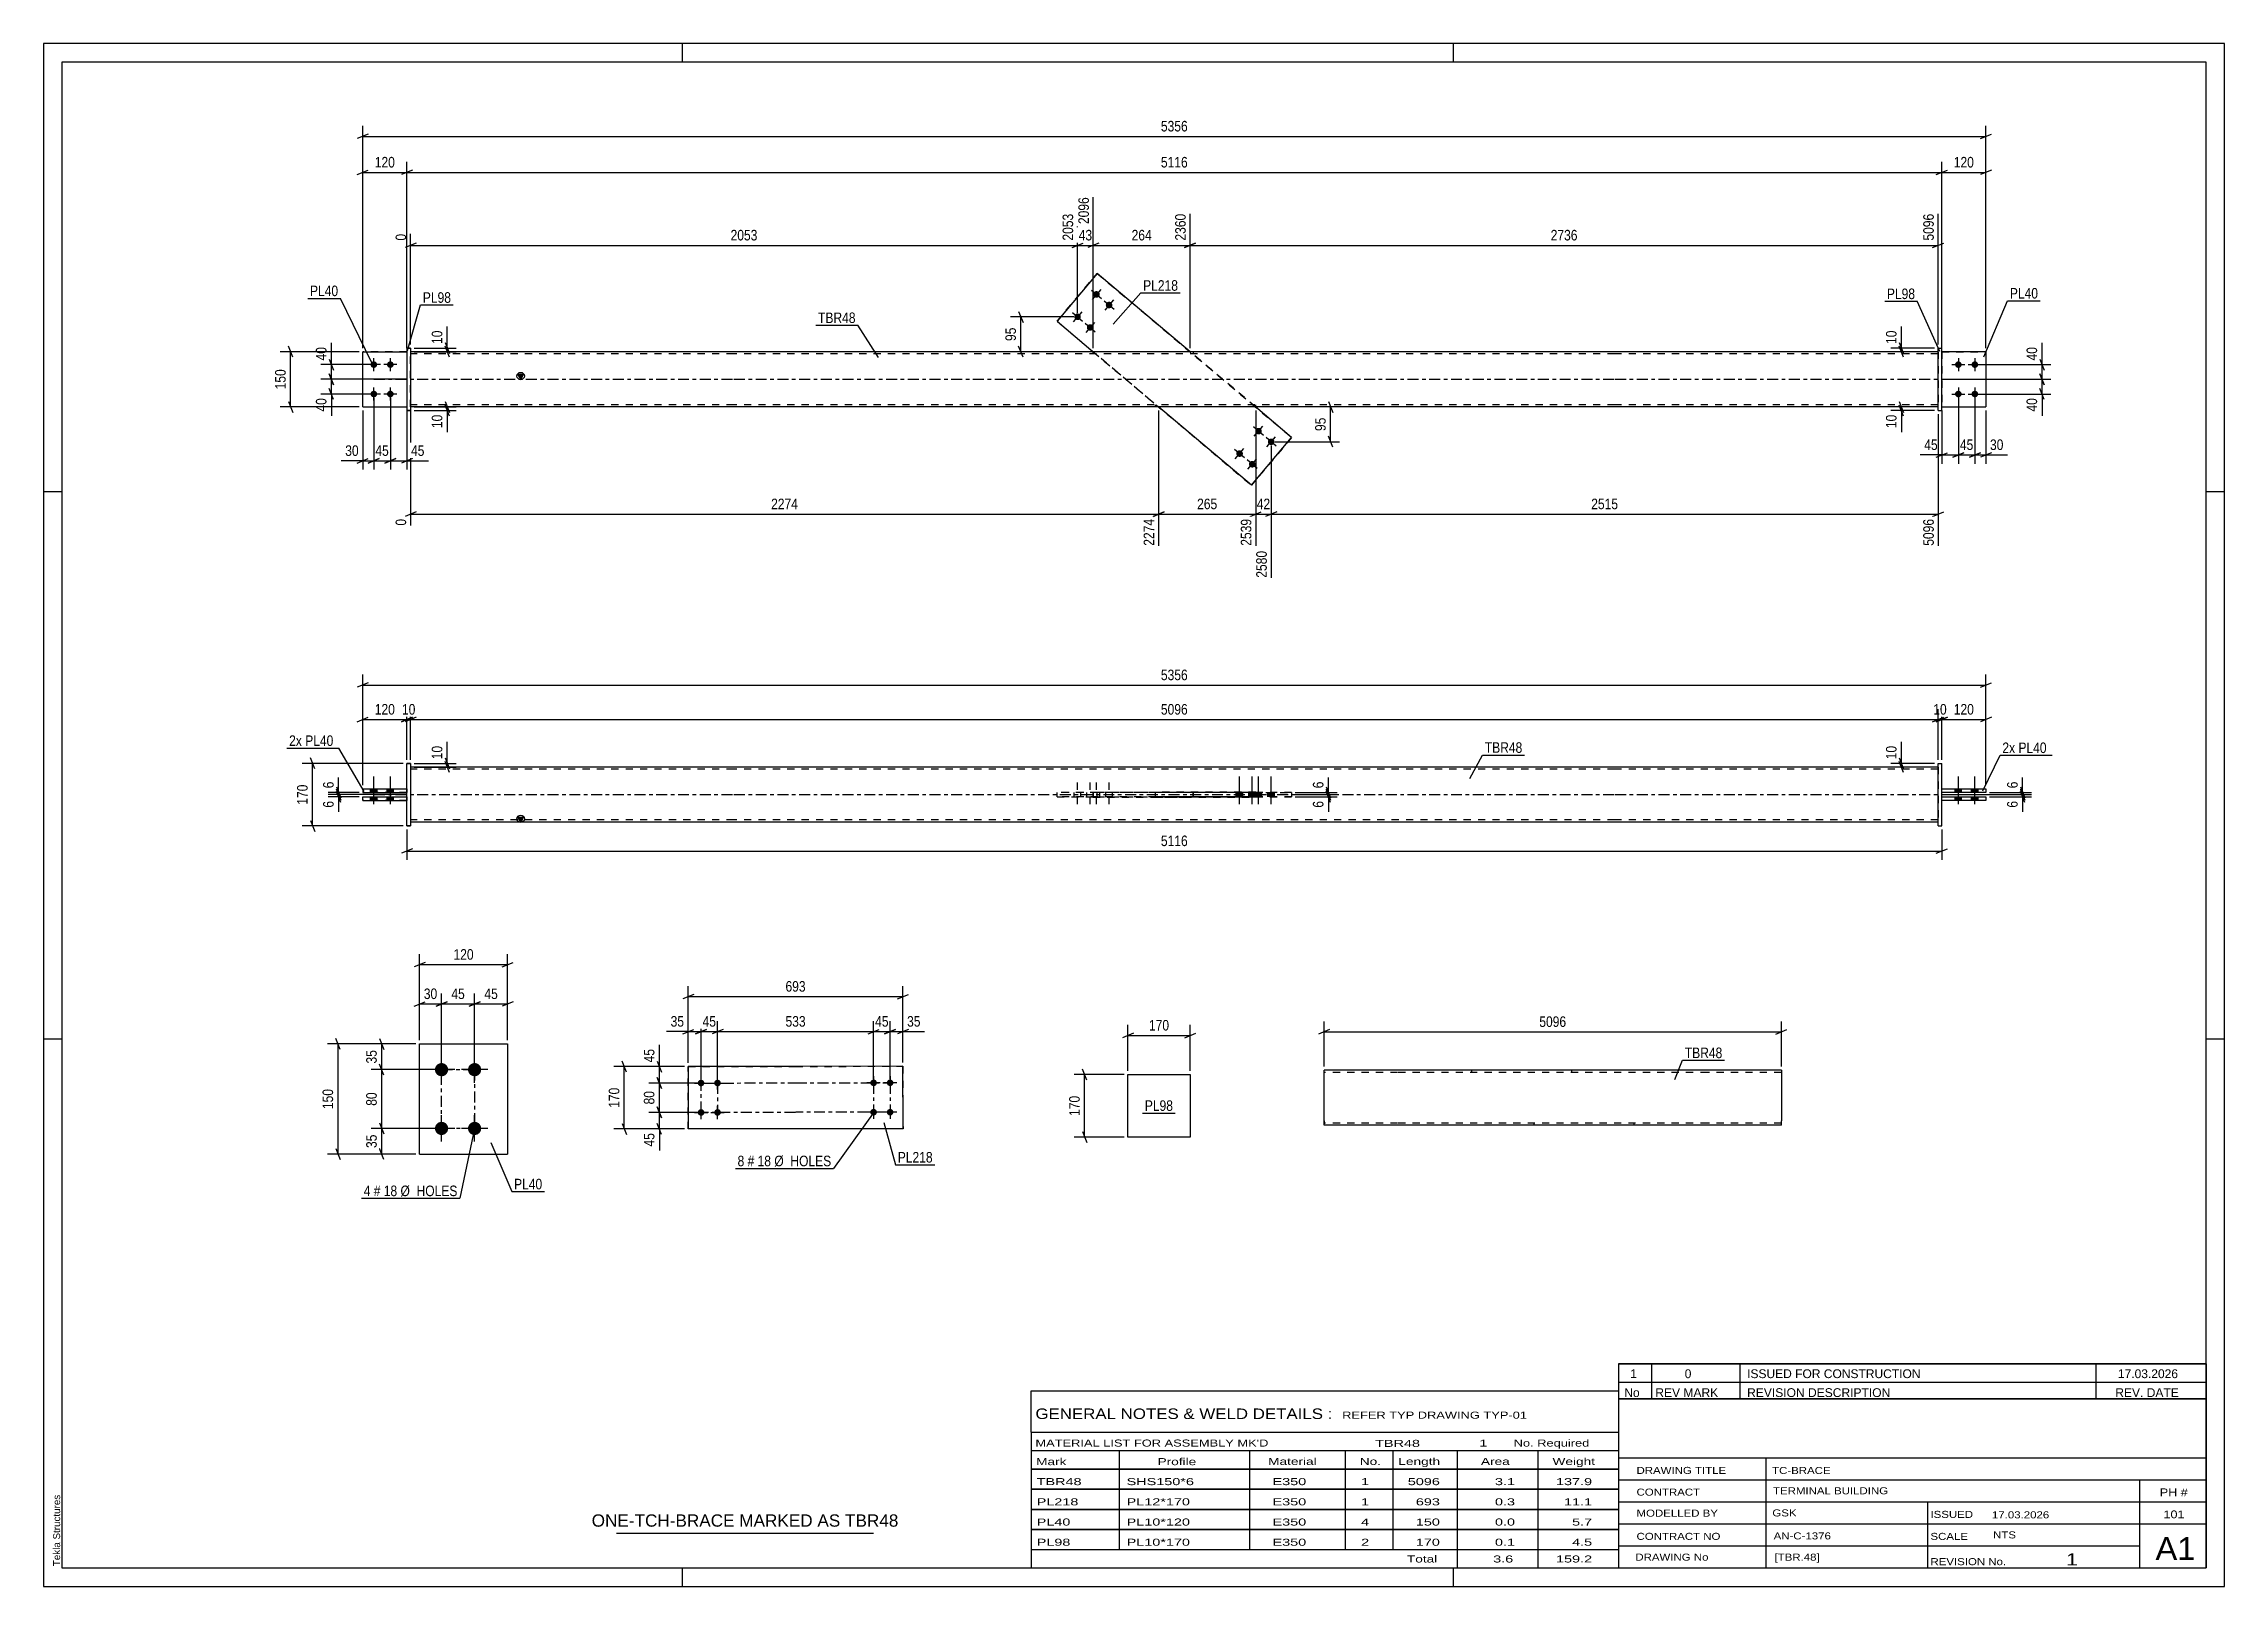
# Paper-space layout 'Layout1' of a CAD drawing. Header units: millimetres. Extents: x 0 to 594, y 0 to 420.
# The model-space entities are those that its viewports show. They can reach past a viewport. Long polylines and large blocks are cut down to what shows.
import ezdxf

# ---------------------------------------------------------------- set-up
doc = ezdxf.new("R2010")
doc.units = ezdxf.units.MM
doc.linetypes.add('DXK_LINE_DOT2', pattern=[3.9198, 1.9599, -1.9599])
doc.linetypes.add('DXK_LINE_DOT3', pattern=[5.9187, 2.979, -0.9799, 0.9799, -0.9799])
doc.layers.add('Viewport layer', color=7, linetype='Continuous', plot=False)
doc.styles.add('Arial', font='ARIAL.TTF', dxfattribs={"height": 0.2})
doc.styles.add('Arial Narrow', font='ARIALN.TTF', dxfattribs={"height": 0.2})

# ---------------------------------------------------------------- blocks, each defined once
blk = doc.blocks.new('Unknown-580609059-1163')
at = {"color": 5, "linetype": 'Continuous'}
for p, q in [((594, 420), (0, 420)), ((0, 420), (0, 0)), ((174, 415), (174, 420)), ((384, 415), (384, 420)), ((594, 0), (594, 420)), ((589, 415), (5, 415)), ((5, 415), (5, 5)), ((589, 5), (589, 415)), ((5, 298), (0, 298)), ((594, 298), (589, 298)), ((5, 149), (0, 149)), ((594, 149), (589, 149)), ((0, 0), (594, 0)), ((5, 5), (589, 5)), ((174, 0), (174, 5)), ((384, 0), (384, 5))]:
    blk.add_line(p, q, dxfattribs=at)
at = {"color": 174, "linetype": 'Continuous', "style": 'Arial'}
blk.add_text('Tekla Structures', height=1.9102, rotation=90, dxfattribs=at).set_placement((4.5, 5.5))
blk = doc.blocks.new('Part-580609059-1432 - 1405')
at = {"color": 2, "linetype": 'Continuous'}
for p, q in [((517.04, 214.94), (529.04, 214.94)), ((529.04, 213.94), (517.04, 213.94)), ((529.04, 214.94), (529.04, 214.94)), ((529.04, 214.94), (529.04, 213.94))]:
    blk.add_line(p, q, dxfattribs=at)
at = {"color": 7, "linetype": 'DXK_LINE_DOT2'}
for p, q in [((517.04, 214.94), (529.04, 214.94)), ((517.04, 213.94), (517.04, 214.94)), ((529.04, 213.94), (517.04, 213.94)), ((529.04, 213.94), (529.04, 213.94))]:
    blk.add_line(p, q, dxfattribs=at)
blk = doc.blocks.new('Part-580609059-1437 - 1405')
at = {"color": 2, "linetype": 'Continuous'}
for p, q in [((517.04, 217.14), (529.04, 217.14)), ((529.04, 216.14), (517.04, 216.14)), ((529.04, 217.14), (529.04, 217.14)), ((529.04, 217.14), (529.04, 216.14))]:
    blk.add_line(p, q, dxfattribs=at)
at = {"color": 7, "linetype": 'DXK_LINE_DOT2'}
for p, q in [((517.04, 217.14), (529.04, 217.14)), ((517.04, 216.14), (517.04, 217.14)), ((529.04, 216.14), (517.04, 216.14))]:
    blk.add_line(p, q, dxfattribs=at)
blk = doc.blocks.new('Part-580609059-1438 - 1405')
at = {"color": 2, "linetype": 'Continuous'}
for p, q in [((516.04, 207.04), (516.04, 224.04)), ((516.04, 224.04), (517.04, 224.04)), ((517.04, 224.04), (517.04, 224.04)), ((517.04, 207.04), (517.04, 224.04)), ((516.04, 207.04), (516.04, 207.04)), ((516.04, 207.04), (517.04, 207.04))]:
    blk.add_line(p, q, dxfattribs=at)
at = {"color": 7, "linetype": 'DXK_LINE_DOT2'}
for p, q in [((516.04, 224.04), (517.04, 224.04)), ((516.04, 207.04), (516.04, 207.04)), ((516.04, 207.04), (517.04, 207.04))]:
    blk.add_line(p, q, dxfattribs=at)
blk = doc.blocks.new('Bolt-580609059-1459 - 1405')
at = {"linetype": 'Continuous'}
for points in [[(324.86, 214.94), (326.66, 214.94), (326.66, 216.14), (324.86, 216.14)], [(328.3, 214.94), (330.1, 214.94), (330.1, 216.14), (328.3, 216.14)], [(330.02, 214.94), (331.82, 214.94), (331.82, 216.14), (330.02, 216.14)], [(333.46, 214.94), (335.26, 214.94), (335.26, 216.14), (333.46, 216.14)]]:
    blk.add_hatch(color=1, dxfattribs=at).paths.add_polyline_path(points)
at = {"color": 1, "linetype": 'Continuous'}
for p, q in [((325.76, 212.94), (325.76, 220.44)), ((329.2, 212.94), (329.2, 220.44)), ((330.92, 212.94), (330.92, 220.44)), ((334.36, 212.94), (334.36, 220.44)), ((324.86, 214.94), (324.86, 216.14)), ((326.66, 214.94), (326.66, 216.14)), ((328.3, 214.94), (328.3, 216.14)), ((330.02, 214.94), (330.02, 216.14)), ((330.1, 214.94), (330.1, 216.14)), ((331.82, 214.94), (331.82, 216.14)), ((333.46, 214.94), (333.46, 216.14)), ((335.26, 214.94), (335.26, 216.14))]:
    blk.add_line(p, q, dxfattribs=at)
blk = doc.blocks.new('Part-580609059-1443 - 1405')
at = {"color": 2, "linetype": 'Continuous'}
for p, q in [((86.94, 213.94), (86.94, 214.94)), ((86.94, 214.94), (98.94, 214.94)), ((86.94, 213.94), (98.94, 213.94))]:
    blk.add_line(p, q, dxfattribs=at)
at = {"color": 7, "linetype": 'DXK_LINE_DOT2'}
for p, q in [((86.94, 214.94), (98.94, 214.94)), ((86.94, 213.94), (86.94, 213.94)), ((98.94, 213.94), (86.94, 213.94)), ((98.94, 214.94), (98.94, 213.94))]:
    blk.add_line(p, q, dxfattribs=at)
blk = doc.blocks.new('Bolt-580609059-1460 - 1405')
at = {"color": 1, "linetype": 'DXK_LINE_DOT2'}
for p, q in [((281.62, 212.94), (281.62, 220.44)), ((285.06, 212.94), (285.06, 220.44)), ((286.78, 212.94), (286.78, 220.44)), ((290.22, 212.94), (290.22, 220.44)), ((280.72, 214.94), (280.72, 216.14)), ((282.52, 214.94), (282.52, 216.14)), ((284.16, 214.94), (284.16, 216.14)), ((285.88, 214.94), (285.88, 216.14)), ((285.96, 214.94), (285.96, 216.14)), ((287.68, 214.94), (287.68, 216.14)), ((289.32, 214.94), (289.32, 216.14)), ((291.12, 214.94), (291.12, 216.14))]:
    blk.add_line(p, q, dxfattribs=at)
blk = doc.blocks.new('Bolt-580609059-1461 - 1405')
at = {"linetype": 'Continuous'}
for points in [[(89.04, 216.14), (90.84, 216.14), (90.84, 217.14), (89.04, 217.14)], [(89.04, 216.14), (90.84, 216.14), (90.84, 217.14), (89.04, 217.14)], [(89.04, 213.94), (90.84, 213.94), (90.84, 214.94), (89.04, 214.94)], [(89.04, 213.94), (90.84, 213.94), (90.84, 214.94), (89.04, 214.94)], [(93.54, 216.14), (95.34, 216.14), (95.34, 217.14), (93.54, 217.14)], [(93.54, 216.14), (95.34, 216.14), (95.34, 217.14), (93.54, 217.14)], [(93.54, 213.94), (95.34, 213.94), (95.34, 214.94), (93.54, 214.94)], [(93.54, 213.94), (95.34, 213.94), (95.34, 214.94), (93.54, 214.94)]]:
    blk.add_hatch(color=1, dxfattribs=at).paths.add_polyline_path(points)
at = {"color": 1, "linetype": 'Continuous'}
for p, q in [((89.94, 212.94), (89.94, 220.44)), ((89.94, 212.94), (89.94, 220.44)), ((94.44, 212.94), (94.44, 220.44)), ((94.44, 212.94), (94.44, 220.44)), ((89.04, 216.14), (89.04, 217.14)), ((89.04, 216.14), (89.04, 217.14)), ((89.04, 213.94), (89.04, 214.94)), ((89.04, 213.94), (89.04, 214.94)), ((90.84, 216.14), (90.84, 217.14)), ((90.84, 216.14), (90.84, 217.14)), ((90.84, 213.94), (90.84, 214.94)), ((90.84, 213.94), (90.84, 214.94)), ((93.54, 216.14), (93.54, 217.14)), ((93.54, 216.14), (93.54, 217.14)), ((93.54, 213.94), (93.54, 214.94)), ((93.54, 213.94), (93.54, 214.94)), ((95.34, 216.14), (95.34, 217.14)), ((95.34, 216.14), (95.34, 217.14)), ((95.34, 213.94), (95.34, 214.94)), ((95.34, 213.94), (95.34, 214.94))]:
    blk.add_line(p, q, dxfattribs=at)
blk = doc.blocks.new('Bolt-580609059-1462 - 1405')
at = {"linetype": 'Continuous'}
for points in [[(522.44, 217.14), (520.64, 217.14), (520.64, 216.14), (522.44, 216.14)], [(522.44, 217.14), (520.64, 217.14), (520.64, 216.14), (522.44, 216.14)], [(522.44, 214.94), (520.64, 214.94), (520.64, 213.94), (522.44, 213.94)], [(522.44, 214.94), (520.64, 214.94), (520.64, 213.94), (522.44, 213.94)], [(526.94, 217.14), (525.14, 217.14), (525.14, 216.14), (526.94, 216.14)], [(526.94, 217.14), (525.14, 217.14), (525.14, 216.14), (526.94, 216.14)], [(526.94, 214.94), (525.14, 214.94), (525.14, 213.94), (526.94, 213.94)], [(526.94, 214.94), (525.14, 214.94), (525.14, 213.94), (526.94, 213.94)]]:
    blk.add_hatch(color=1, dxfattribs=at).paths.add_polyline_path(points)
at = {"color": 1, "linetype": 'Continuous'}
for p, q in [((521.54, 212.94), (521.54, 220.44)), ((521.54, 212.94), (521.54, 220.44)), ((526.04, 212.94), (526.04, 220.44)), ((526.04, 212.94), (526.04, 220.44)), ((520.64, 216.14), (520.64, 217.14)), ((520.64, 216.14), (520.64, 217.14)), ((520.64, 213.94), (520.64, 214.94)), ((520.64, 213.94), (520.64, 214.94)), ((522.44, 216.14), (522.44, 217.14)), ((522.44, 216.14), (522.44, 217.14)), ((522.44, 213.94), (522.44, 214.94)), ((522.44, 213.94), (522.44, 214.94)), ((525.14, 216.14), (525.14, 217.14)), ((525.14, 216.14), (525.14, 217.14)), ((525.14, 213.94), (525.14, 214.94)), ((525.14, 213.94), (525.14, 214.94)), ((526.94, 216.14), (526.94, 217.14)), ((526.94, 216.14), (526.94, 217.14)), ((526.94, 213.94), (526.94, 214.94)), ((526.94, 213.94), (526.94, 214.94))]:
    blk.add_line(p, q, dxfattribs=at)
blk = doc.blocks.new('Part-580609059-1477 - 1405')
at = {"linetype": 'Continuous'}
blk.add_hatch(color=2, dxfattribs=at).paths.add_polyline_path([(129.94, 208.04), (129.14, 209.44), (130.74, 209.44)])
at = {"color": 2, "linetype": 'Continuous'}
for p, q in [((187.94, 223.04), (99.94, 223.04)), ((427.94, 223.04), (188.04, 223.04)), ((516.04, 223.04), (428.04, 223.04)), ((302.89, 216.24), (302.89, 216.24)), ((302.89, 214.84), (302.89, 216.24)), ((302.89, 216.24), (330.16, 216.24)), ((302.89, 214.84), (302.89, 214.84)), ((330.16, 214.84), (302.89, 214.84)), ((313.09, 216.24), (313.09, 216.14)), ((313.09, 214.84), (313.09, 214.94)), ((330.16, 216.24), (330.16, 216.24)), ((330.16, 216.24), (330.16, 216.15)), ((330.16, 214.84), (330.16, 214.95)), ((330.16, 214.84), (330.16, 214.84)), ((187.94, 208.04), (99.94, 208.04)), ((129.94, 208.04), (129.14, 209.44)), ((129.14, 209.44), (130.74, 209.44)), ((130.74, 209.44), (129.94, 208.04)), ((427.94, 208.04), (188.04, 208.04)), ((516.04, 208.04), (428.04, 208.04))]:
    blk.add_line(p, q, dxfattribs=at)
at = {"color": 7, "linetype": 'DXK_LINE_DOT2'}
for p, q in [((99.94, 223.04), (99.94, 208.04)), ((187.94, 222.44), (99.94, 222.44)), ((427.94, 222.44), (188.04, 222.44)), ((516.04, 222.44), (428.04, 222.44)), ((516.04, 223.04), (516.04, 208.04)), ((285.81, 216.24), (285.81, 214.84)), ((285.81, 216.24), (313.09, 216.24)), ((285.81, 216.24), (313.09, 216.24)), ((285.81, 214.84), (313.09, 214.84)), ((285.81, 214.84), (313.09, 214.84)), ((330.16, 216.24), (302.89, 216.24)), ((302.89, 214.84), (330.16, 214.84)), ((313.09, 216.24), (313.09, 214.94)), ((313.09, 214.94), (313.09, 216.14)), ((313.09, 214.84), (313.09, 214.84)), ((330.16, 214.95), (330.16, 216.15)), ((187.94, 208.64), (99.94, 208.64)), ((427.94, 208.64), (188.04, 208.64)), ((516.04, 208.64), (428.04, 208.64))]:
    blk.add_line(p, q, dxfattribs=at)
at = {"color": 7, "linetype": 'DXK_LINE_DOT3'}
for p, q in [((89.94, 215.54), (187.94, 215.54)), ((188.04, 215.54), (427.94, 215.54)), ((428.04, 215.54), (526.04, 215.54))]:
    blk.add_line(p, q, dxfattribs=at)
at = {"color": 2, "linetype": 'Continuous'}
blk.add_circle((129.94, 208.94), 1, dxfattribs=at)
blk = doc.blocks.new('Part-580609059-1478 - 1405')
at = {"color": 7, "linetype": 'DXK_LINE_DOT2'}
for p, q in [((287, 216.14), (276.04, 216.14)), ((302.89, 216.14), (276.04, 216.14)), ((276.04, 214.94), (276.04, 216.14)), ((302.89, 214.94), (276.04, 214.94)), ((276.04, 214.94), (287, 214.94)), ((339.94, 216.14), (287, 216.14)), ((287, 214.94), (287, 216.14)), ((287, 214.94), (339.94, 214.94)), ((328.97, 216.15), (339.94, 216.14)), ((339.94, 214.94), (328.97, 214.95))]:
    blk.add_line(p, q, dxfattribs=at)
at = {"color": 2, "linetype": 'Continuous'}
for p, q in [((328.97, 216.15), (302.89, 216.14)), ((328.97, 214.95), (302.89, 214.94)), ((328.97, 214.95), (328.97, 216.15)), ((339.94, 216.14), (339.94, 214.94))]:
    blk.add_line(p, q, dxfattribs=at)
blk = doc.blocks.new('Part-580609059-1479 - 1405')
at = {"color": 2, "linetype": 'Continuous'}
for p, q in [((98.94, 224.04), (99.94, 224.04)), ((98.94, 224.04), (98.94, 224.04)), ((98.94, 207.04), (98.94, 224.04)), ((99.94, 224.04), (99.94, 224.04)), ((99.94, 224.04), (99.94, 207.04)), ((99.94, 207.04), (98.94, 207.04)), ((98.94, 207.04), (98.94, 207.04)), ((99.94, 207.04), (99.94, 207.04))]:
    blk.add_line(p, q, dxfattribs=at)
at = {"color": 7, "linetype": 'DXK_LINE_DOT2'}
for p, q in [((99.94, 224.04), (98.94, 224.04)), ((98.94, 207.04), (99.94, 207.04)), ((99.94, 207.04), (99.94, 207.04))]:
    blk.add_line(p, q, dxfattribs=at)
blk = doc.blocks.new('Part-580609059-1484 - 1405')
at = {"color": 2, "linetype": 'Continuous'}
for p, q in [((86.94, 217.14), (86.94, 216.14)), ((86.94, 217.14), (98.94, 217.14)), ((86.94, 216.14), (98.94, 216.14))]:
    blk.add_line(p, q, dxfattribs=at)
at = {"color": 7, "linetype": 'DXK_LINE_DOT2'}
for p, q in [((86.94, 217.14), (98.94, 217.14)), ((98.94, 216.14), (86.94, 216.14)), ((98.94, 217.14), (98.94, 216.14))]:
    blk.add_line(p, q, dxfattribs=at)
blk = doc.blocks.new('Part-580609059-1718 - 1705')
at = {"linetype": 'Continuous'}
blk.add_hatch(color=2, dxfattribs=at).paths.add_polyline_path([(129.94, 328.61), (129.14, 330.01), (130.74, 330.01)])
at = {"color": 2, "linetype": 'Continuous'}
for p, q in [((187.94, 336.11), (99.94, 336.11)), ((427.94, 336.11), (188.04, 336.11)), ((516.04, 336.11), (428.04, 336.11)), ((129.94, 328.61), (129.14, 330.01)), ((129.14, 330.01), (130.74, 330.01)), ((130.74, 330.01), (129.94, 328.61)), ((187.94, 321.11), (99.94, 321.11)), ((427.94, 321.11), (188.04, 321.11)), ((516.04, 321.11), (428.04, 321.11))]:
    blk.add_line(p, q, dxfattribs=at)
at = {"color": 7, "linetype": 'DXK_LINE_DOT2'}
for p, q in [((99.94, 321.11), (99.94, 336.11)), ((187.94, 335.51), (99.94, 335.51)), ((427.94, 335.51), (188.04, 335.51)), ((285.81, 336.11), (285.81, 335.51)), ((313.09, 336.11), (313.09, 335.51)), ((516.04, 335.51), (428.04, 335.51)), ((516.04, 336.11), (516.04, 321.11)), ((187.94, 321.71), (99.94, 321.71)), ((427.94, 321.71), (188.04, 321.71)), ((302.89, 321.11), (302.89, 321.71)), ((330.16, 321.11), (330.16, 321.71)), ((516.04, 321.71), (428.04, 321.71))]:
    blk.add_line(p, q, dxfattribs=at)
at = {"color": 7, "linetype": 'DXK_LINE_DOT3'}
for p, q in [((89.94, 328.61), (187.94, 328.61)), ((188.04, 328.61), (427.94, 328.61)), ((428.04, 328.61), (526.04, 328.61))]:
    blk.add_line(p, q, dxfattribs=at)
at = {"color": 2, "linetype": 'Continuous'}
blk.add_circle((129.94, 329.51), 1, dxfattribs=at)
blk = doc.blocks.new('Bolt-580609059-1710 - 1705')
at = {"linetype": 'Continuous'}
for points in [[(330.34, 313.81), (330.21, 313.95), (330.11, 314.11), (330.04, 314.29), (330.02, 314.47), (330.03, 314.66), (330.09, 314.84), (330.17, 315.01), (330.3, 315.15), (330.44, 315.27), (330.61, 315.35), (330.8, 315.39), (330.98, 315.4), (331.17, 315.37), (331.34, 315.29), (331.5, 315.19), (331.63, 315.05), (331.73, 314.89), (331.79, 314.72), (331.82, 314.53), (331.8, 314.34), (331.75, 314.16), (331.66, 314), (331.54, 313.85), (331.39, 313.74), (331.22, 313.65), (331.04, 313.61), (330.85, 313.6), (330.67, 313.64), (330.49, 313.71)], [(325.18, 307.7), (325.05, 307.83), (324.95, 307.99), (324.89, 308.17), (324.86, 308.36), (324.87, 308.54), (324.93, 308.73), (325.02, 308.89), (325.14, 309.04), (325.29, 309.15), (325.45, 309.23), (325.64, 309.28), (325.83, 309.28), (326.01, 309.25), (326.19, 309.18), (326.34, 309.07), (326.47, 308.94), (326.57, 308.78), (326.63, 308.6), (326.66, 308.42), (326.65, 308.23), (326.59, 308.05), (326.51, 307.88), (326.38, 307.74), (326.24, 307.62), (326.07, 307.54), (325.88, 307.49), (325.7, 307.49), (325.51, 307.52), (325.34, 307.59)], [(333.78, 310.91), (333.65, 311.05), (333.55, 311.21), (333.48, 311.38), (333.46, 311.57), (333.47, 311.76), (333.52, 311.94), (333.61, 312.1), (333.73, 312.25), (333.88, 312.36), (334.05, 312.45), (334.24, 312.49), (334.42, 312.5), (334.61, 312.46), (334.78, 312.39), (334.94, 312.29), (335.07, 312.15), (335.17, 311.99), (335.23, 311.82), (335.26, 311.63), (335.24, 311.44), (335.19, 311.26), (335.1, 311.09), (334.98, 310.95), (334.83, 310.84), (334.66, 310.75), (334.48, 310.71), (334.29, 310.7), (334.11, 310.74), (333.93, 310.81)], [(328.62, 304.8), (328.49, 304.93), (328.39, 305.09), (328.33, 305.27), (328.3, 305.46), (328.31, 305.64), (328.37, 305.82), (328.46, 305.99), (328.58, 306.13), (328.73, 306.25), (328.89, 306.33), (329.08, 306.38), (329.27, 306.38), (329.45, 306.35), (329.62, 306.28), (329.78, 306.17), (329.91, 306.04), (330.01, 305.88), (330.07, 305.7), (330.1, 305.51), (330.09, 305.33), (330.03, 305.15), (329.95, 304.98), (329.82, 304.84), (329.68, 304.72), (329.51, 304.64), (329.32, 304.59), (329.14, 304.59), (328.95, 304.62), (328.78, 304.69)]]:
    blk.add_hatch(color=1, dxfattribs=at).paths.add_polyline_path(points)
at = {"color": 1, "linetype": 'Continuous'}
for p, q in [((332.29, 313.34), (329.54, 315.66)), ((329.76, 313.13), (332.08, 315.88)), ((327.14, 307.23), (324.38, 309.55)), ((324.6, 307.01), (326.92, 309.76)), ((335.73, 310.44), (332.98, 312.76)), ((333.2, 310.22), (335.52, 312.98)), ((330.58, 304.32), (327.82, 306.65)), ((328.04, 304.11), (330.36, 306.86))]:
    blk.add_line(p, q, dxfattribs=at)
blk = doc.blocks.new('Bolt-580609059-1711 - 1705')
at = {"linetype": 'Continuous'}
for points in [[(287.36, 352.42), (287.49, 352.29), (287.59, 352.13), (287.65, 351.95), (287.68, 351.77), (287.66, 351.58), (287.61, 351.4), (287.52, 351.23), (287.4, 351.09), (287.25, 350.97), (287.08, 350.89), (286.9, 350.85), (286.71, 350.84), (286.53, 350.87), (286.35, 350.94), (286.2, 351.05), (286.07, 351.18), (285.97, 351.34), (285.9, 351.52), (285.88, 351.71), (285.89, 351.9), (285.94, 352.08), (286.03, 352.24), (286.15, 352.39), (286.3, 352.5), (286.47, 352.58), (286.65, 352.63), (286.84, 352.63), (287.03, 352.6), (287.2, 352.53)], [(282.2, 346.31), (282.33, 346.17), (282.43, 346.01), (282.49, 345.84), (282.52, 345.65), (282.5, 345.46), (282.45, 345.28), (282.36, 345.12), (282.24, 344.97), (282.09, 344.86), (281.92, 344.78), (281.74, 344.73), (281.55, 344.72), (281.37, 344.76), (281.19, 344.83), (281.04, 344.93), (280.91, 345.07), (280.81, 345.23), (280.74, 345.41), (280.72, 345.59), (280.73, 345.78), (280.78, 345.96), (280.87, 346.13), (280.99, 346.27), (281.14, 346.39), (281.31, 346.47), (281.49, 346.51), (281.68, 346.52), (281.87, 346.49), (282.04, 346.42)], [(290.8, 349.52), (290.93, 349.39), (291.03, 349.23), (291.09, 349.05), (291.11, 348.86), (291.1, 348.68), (291.05, 348.5), (290.96, 348.33), (290.84, 348.19), (290.69, 348.07), (290.52, 347.99), (290.34, 347.94), (290.15, 347.94), (289.97, 347.97), (289.79, 348.04), (289.64, 348.15), (289.5, 348.28), (289.41, 348.44), (289.34, 348.62), (289.32, 348.81), (289.33, 348.99), (289.38, 349.17), (289.47, 349.34), (289.59, 349.48), (289.74, 349.6), (289.91, 349.68), (290.09, 349.73), (290.28, 349.73), (290.47, 349.7), (290.64, 349.63)], [(285.64, 343.41), (285.77, 343.27), (285.87, 343.11), (285.93, 342.94), (285.96, 342.75), (285.94, 342.56), (285.89, 342.38), (285.8, 342.22), (285.68, 342.07), (285.53, 341.96), (285.36, 341.87), (285.18, 341.83), (284.99, 341.82), (284.81, 341.86), (284.63, 341.93), (284.48, 342.03), (284.35, 342.17), (284.25, 342.33), (284.18, 342.51), (284.16, 342.69), (284.17, 342.88), (284.22, 343.06), (284.31, 343.23), (284.43, 343.37), (284.58, 343.49), (284.75, 343.57), (284.93, 343.61), (285.12, 343.62), (285.31, 343.59), (285.48, 343.51)]]:
    blk.add_hatch(color=1, dxfattribs=at).paths.add_polyline_path(points)
at = {"color": 1, "linetype": 'Continuous'}
for p, q in [((285.4, 352.9), (288.15, 350.58)), ((287.94, 353.11), (285.62, 350.36)), ((280.24, 346.78), (282.99, 344.46)), ((282.78, 347), (280.46, 344.25)), ((288.84, 350), (291.59, 347.67)), ((291.38, 350.21), (289.05, 347.46)), ((283.68, 343.88), (286.43, 341.56)), ((286.22, 344.1), (283.9, 341.34))]:
    blk.add_line(p, q, dxfattribs=at)
blk = doc.blocks.new('Bolt-580609059-1712 - 1705')
at = {"linetype": 'Continuous'}
for points in [[(89.94, 331.71), (89.75, 331.73), (89.57, 331.79), (89.41, 331.88), (89.27, 332.01), (89.16, 332.16), (89.08, 332.33), (89.05, 332.52), (89.05, 332.7), (89.08, 332.89), (89.16, 333.06), (89.27, 333.21), (89.41, 333.34), (89.57, 333.43), (89.75, 333.49), (89.94, 333.51), (90.13, 333.49), (90.31, 333.43), (90.47, 333.34), (90.61, 333.21), (90.72, 333.06), (90.8, 332.89), (90.84, 332.7), (90.84, 332.52), (90.8, 332.33), (90.72, 332.16), (90.61, 332.01), (90.47, 331.88), (90.31, 331.79), (90.13, 331.73)], [(94.44, 331.71), (94.25, 331.73), (94.07, 331.79), (93.91, 331.88), (93.77, 332.01), (93.66, 332.16), (93.58, 332.33), (93.55, 332.52), (93.55, 332.7), (93.58, 332.89), (93.66, 333.06), (93.77, 333.21), (93.91, 333.34), (94.07, 333.43), (94.25, 333.49), (94.44, 333.51), (94.63, 333.49), (94.81, 333.43), (94.97, 333.34), (95.11, 333.21), (95.22, 333.06), (95.3, 332.89), (95.34, 332.7), (95.34, 332.52), (95.3, 332.33), (95.22, 332.16), (95.11, 332.01), (94.97, 331.88), (94.81, 331.79), (94.63, 331.73)], [(89.94, 323.71), (89.75, 323.73), (89.57, 323.79), (89.41, 323.88), (89.27, 324.01), (89.16, 324.16), (89.08, 324.33), (89.05, 324.52), (89.05, 324.7), (89.08, 324.89), (89.16, 325.06), (89.27, 325.21), (89.41, 325.34), (89.57, 325.43), (89.75, 325.49), (89.94, 325.51), (90.13, 325.49), (90.31, 325.43), (90.47, 325.34), (90.61, 325.21), (90.72, 325.06), (90.8, 324.89), (90.84, 324.7), (90.84, 324.52), (90.8, 324.33), (90.72, 324.16), (90.61, 324.01), (90.47, 323.88), (90.31, 323.79), (90.13, 323.73)], [(94.44, 323.71), (94.25, 323.73), (94.07, 323.79), (93.91, 323.88), (93.77, 324.01), (93.66, 324.16), (93.58, 324.33), (93.55, 324.52), (93.55, 324.7), (93.58, 324.89), (93.66, 325.06), (93.77, 325.21), (93.91, 325.34), (94.07, 325.43), (94.25, 325.49), (94.44, 325.51), (94.63, 325.49), (94.81, 325.43), (94.97, 325.34), (95.11, 325.21), (95.22, 325.06), (95.3, 324.89), (95.34, 324.7), (95.34, 324.52), (95.3, 324.33), (95.22, 324.16), (95.11, 324.01), (94.97, 323.88), (94.81, 323.79), (94.63, 323.73)]]:
    blk.add_hatch(color=1, dxfattribs=at).paths.add_polyline_path(points)
at = {"color": 1, "linetype": 'Continuous'}
for p, q in [((89.94, 330.81), (89.94, 334.41)), ((94.44, 330.81), (94.44, 334.41)), ((91.74, 332.61), (88.14, 332.61)), ((96.24, 332.61), (92.64, 332.61)), ((91.74, 324.61), (88.14, 324.61)), ((89.94, 322.81), (89.94, 326.41)), ((96.24, 324.61), (92.64, 324.61)), ((94.44, 322.81), (94.44, 326.41))]:
    blk.add_line(p, q, dxfattribs=at)
blk = doc.blocks.new('Bolt-580609059-1713 - 1705')
at = {"linetype": 'Continuous'}
for points in [[(521.54, 333.51), (521.72, 333.49), (521.9, 333.43), (522.06, 333.34), (522.2, 333.21), (522.31, 333.06), (522.39, 332.89), (522.43, 332.7), (522.43, 332.52), (522.39, 332.33), (522.31, 332.16), (522.2, 332.01), (522.06, 331.88), (521.9, 331.79), (521.72, 331.73), (521.54, 331.71), (521.35, 331.73), (521.17, 331.79), (521.01, 331.88), (520.87, 332.01), (520.76, 332.16), (520.68, 332.33), (520.64, 332.52), (520.64, 332.7), (520.68, 332.89), (520.76, 333.06), (520.87, 333.21), (521.01, 333.34), (521.17, 333.43), (521.35, 333.49)], [(526.04, 333.51), (526.22, 333.49), (526.4, 333.43), (526.56, 333.34), (526.7, 333.21), (526.81, 333.06), (526.89, 332.89), (526.93, 332.7), (526.93, 332.52), (526.89, 332.33), (526.81, 332.16), (526.7, 332.01), (526.56, 331.88), (526.4, 331.79), (526.22, 331.73), (526.04, 331.71), (525.85, 331.73), (525.67, 331.79), (525.51, 331.88), (525.37, 332.01), (525.26, 332.16), (525.18, 332.33), (525.14, 332.52), (525.14, 332.7), (525.18, 332.89), (525.26, 333.06), (525.37, 333.21), (525.51, 333.34), (525.67, 333.43), (525.85, 333.49)], [(521.54, 325.51), (521.72, 325.49), (521.9, 325.43), (522.06, 325.34), (522.2, 325.21), (522.31, 325.06), (522.39, 324.89), (522.43, 324.7), (522.43, 324.52), (522.39, 324.33), (522.31, 324.16), (522.2, 324.01), (522.06, 323.88), (521.9, 323.79), (521.72, 323.73), (521.54, 323.71), (521.35, 323.73), (521.17, 323.79), (521.01, 323.88), (520.87, 324.01), (520.76, 324.16), (520.68, 324.33), (520.64, 324.52), (520.64, 324.7), (520.68, 324.89), (520.76, 325.06), (520.87, 325.21), (521.01, 325.34), (521.17, 325.43), (521.35, 325.49)], [(526.04, 325.51), (526.22, 325.49), (526.4, 325.43), (526.56, 325.34), (526.7, 325.21), (526.81, 325.06), (526.89, 324.89), (526.93, 324.7), (526.93, 324.52), (526.89, 324.33), (526.81, 324.16), (526.7, 324.01), (526.56, 323.88), (526.4, 323.79), (526.22, 323.73), (526.04, 323.71), (525.85, 323.73), (525.67, 323.79), (525.51, 323.88), (525.37, 324.01), (525.26, 324.16), (525.18, 324.33), (525.14, 324.52), (525.14, 324.7), (525.18, 324.89), (525.26, 325.06), (525.37, 325.21), (525.51, 325.34), (525.67, 325.43), (525.85, 325.49)]]:
    blk.add_hatch(color=1, dxfattribs=at).paths.add_polyline_path(points)
at = {"color": 1, "linetype": 'Continuous'}
for p, q in [((521.54, 334.41), (521.54, 330.81)), ((526.04, 334.41), (526.04, 330.81)), ((519.74, 332.61), (523.34, 332.61)), ((524.24, 332.61), (527.84, 332.61)), ((519.74, 324.61), (523.34, 324.61)), ((521.54, 326.41), (521.54, 322.81)), ((524.24, 324.61), (527.84, 324.61)), ((526.04, 326.41), (526.04, 322.81))]:
    blk.add_line(p, q, dxfattribs=at)
blk = doc.blocks.new('Part-580609059-1733 - 1705')
at = {"color": 2, "linetype": 'Continuous'}
for p, q in [((287, 357.43), (276.04, 344.44)), ((312.28, 336.11), (287, 357.43)), ((287, 357.43), (287, 357.43)), ((276.04, 344.44), (285.91, 336.11)), ((276.04, 344.44), (276.04, 344.44)), ((328.97, 299.79), (303.7, 321.11)), ((339.94, 312.78), (330.06, 321.11)), ((328.97, 299.79), (339.94, 312.78)), ((339.94, 312.78), (339.94, 312.78)), ((328.97, 299.79), (328.97, 299.79))]:
    blk.add_line(p, q, dxfattribs=at)
at = {"color": 7, "linetype": 'DXK_LINE_DOT2'}
for p, q in [((276.04, 344.44), (287, 357.43)), ((287, 357.43), (339.94, 312.78)), ((276.04, 344.44), (328.97, 299.79)), ((285.91, 336.11), (303.7, 321.11)), ((330.06, 321.11), (312.28, 336.11)), ((339.94, 312.78), (328.97, 299.79))]:
    blk.add_line(p, q, dxfattribs=at)
blk = doc.blocks.new('Part-580609059-1748 - 1705')
at = {"color": 2, "linetype": 'Continuous'}
for p, q in [((99.94, 337.11), (98.94, 337.11)), ((98.94, 337.11), (98.94, 320.11)), ((99.94, 337.11), (99.94, 337.11)), ((99.94, 337.11), (99.94, 320.11)), ((98.94, 320.11), (99.94, 320.11))]:
    blk.add_line(p, q, dxfattribs=at)
at = {"color": 7, "linetype": 'DXK_LINE_DOT2'}
for p, q in [((98.94, 337.11), (99.94, 337.11)), ((99.94, 320.11), (98.94, 320.11))]:
    blk.add_line(p, q, dxfattribs=at)
blk = doc.blocks.new('Part-580609059-1753 - 1705')
at = {"color": 2, "linetype": 'Continuous'}
for p, q in [((86.94, 321.11), (86.94, 336.11)), ((86.94, 336.11), (98.94, 336.11)), ((86.94, 321.11), (86.94, 321.11)), ((86.94, 321.11), (98.94, 321.11))]:
    blk.add_line(p, q, dxfattribs=at)
at = {"color": 7, "linetype": 'DXK_LINE_DOT2'}
for p, q in [((98.94, 336.11), (86.94, 336.11)), ((98.94, 336.11), (98.94, 321.11)), ((86.94, 321.11), (86.94, 321.11)), ((86.94, 321.11), (98.94, 321.11)), ((98.94, 321.11), (98.94, 321.11))]:
    blk.add_line(p, q, dxfattribs=at)
blk = doc.blocks.new('Part-580609059-1754 - 1705')
at = {"color": 7, "linetype": 'DXK_LINE_DOT2'}
for p, q in [((86.94, 321.11), (86.94, 336.11)), ((86.94, 336.11), (98.94, 336.11)), ((98.94, 336.11), (86.94, 336.11)), ((98.94, 336.11), (98.94, 321.11)), ((86.94, 321.11), (86.94, 321.11)), ((86.94, 321.11), (98.94, 321.11)), ((86.94, 321.11), (98.94, 321.11)), ((98.94, 321.11), (98.94, 321.11))]:
    blk.add_line(p, q, dxfattribs=at)
blk = doc.blocks.new('Part-580609059-1759 - 1705')
at = {"color": 2, "linetype": 'Continuous'}
for p, q in [((516.04, 337.11), (517.04, 337.11)), ((516.04, 320.11), (516.04, 337.11)), ((517.04, 320.11), (517.04, 337.11)), ((516.04, 320.11), (516.04, 320.11)), ((516.04, 320.11), (517.04, 320.11))]:
    blk.add_line(p, q, dxfattribs=at)
at = {"color": 7, "linetype": 'DXK_LINE_DOT2'}
for p, q in [((516.04, 337.11), (517.04, 337.11)), ((516.04, 320.11), (517.04, 320.11))]:
    blk.add_line(p, q, dxfattribs=at)
blk = doc.blocks.new('Part-580609059-1764 - 1705')
at = {"color": 2, "linetype": 'Continuous'}
for p, q in [((529.04, 336.11), (517.04, 336.11)), ((529.04, 336.11), (529.04, 336.11)), ((529.04, 336.11), (529.04, 321.11)), ((517.04, 321.11), (529.04, 321.11))]:
    blk.add_line(p, q, dxfattribs=at)
at = {"color": 7, "linetype": 'DXK_LINE_DOT2'}
for p, q in [((517.04, 336.11), (529.04, 336.11)), ((517.04, 336.11), (517.04, 336.11)), ((517.04, 336.11), (517.04, 321.11)), ((517.04, 321.11), (529.04, 321.11))]:
    blk.add_line(p, q, dxfattribs=at)
blk = doc.blocks.new('Part-580609059-1765 - 1705')
at = {"color": 7, "linetype": 'DXK_LINE_DOT2'}
for p, q in [((517.04, 336.11), (529.04, 336.11)), ((529.04, 336.11), (517.04, 336.11)), ((517.04, 336.11), (517.04, 336.11)), ((517.04, 336.11), (517.04, 321.11)), ((529.04, 336.11), (529.04, 336.11)), ((529.04, 336.11), (529.04, 321.11)), ((517.04, 321.11), (529.04, 321.11)), ((517.04, 321.11), (529.04, 321.11))]:
    blk.add_line(p, q, dxfattribs=at)
blk = doc.blocks.new('Part-580609059-2490 - 2486')
at = {"color": 2, "linetype": 'Continuous'}
for p, q in [((295.33, 139.31), (312.33, 139.31)), ((295.33, 122.31), (295.33, 139.31)), ((312.33, 139.31), (312.33, 122.31)), ((312.33, 122.31), (295.33, 122.31))]:
    blk.add_line(p, q, dxfattribs=at)
blk = doc.blocks.new('Part-580609059-2467 - 2461')
at = {"color": 2, "linetype": 'Continuous'}
for p, q in [((368.79, 140.54), (348.79, 140.54)), ((348.79, 126.74), (348.79, 140.54)), ((453.23, 140.54), (368.89, 140.54)), ((473.33, 140.54), (453.33, 140.54)), ((473.33, 140.54), (473.33, 126.74)), ((348.79, 125.64), (348.79, 126.74)), ((348.79, 125.54), (348.79, 125.64)), ((368.79, 125.54), (348.79, 125.54)), ((453.23, 125.54), (368.89, 125.54)), ((473.33, 125.54), (453.33, 125.54)), ((473.33, 125.54), (473.33, 126.74))]:
    blk.add_line(p, q, dxfattribs=at)
at = {"color": 7, "linetype": 'DXK_LINE_DOT2'}
for p, q in [((368.79, 139.94), (348.79, 139.94)), ((453.23, 139.94), (368.89, 139.94)), ((388.89, 140.54), (388.89, 139.94)), ((416.16, 140.54), (416.16, 139.94)), ((473.33, 139.94), (453.33, 139.94)), ((473.33, 139.94), (473.33, 139.9)), ((473.33, 139.9), (473.33, 139.94)), ((473.33, 139.8), (473.33, 139.9)), ((473.33, 139.9), (473.33, 139.8)), ((348.79, 126.74), (348.79, 125.9)), ((368.79, 126.14), (348.79, 126.14)), ((348.79, 125.54), (348.79, 125.54)), ((453.23, 126.14), (368.89, 126.14)), ((405.96, 125.54), (405.96, 126.14)), ((433.23, 125.54), (433.23, 126.14)), ((473.33, 126.14), (453.33, 126.14))]:
    blk.add_line(p, q, dxfattribs=at)
blk = doc.blocks.new('Part-580609059-2297 - 2224')
at = {"color": 2, "linetype": 'Continuous'}
for p, q in [((204.77, 141.55), (175.57, 141.52)), ((175.57, 141.52), (175.57, 141.52)), ((175.57, 141.52), (175.58, 124.52)), ((234.07, 141.59), (204.87, 141.56)), ((234.07, 141.59), (234.07, 141.59)), ((234.08, 124.59), (234.07, 141.59)), ((204.77, 124.55), (175.58, 124.52)), ((175.58, 124.52), (175.58, 124.52)), ((234.08, 124.59), (204.87, 124.56)), ((234.08, 124.59), (234.08, 124.59))]:
    blk.add_line(p, q, dxfattribs=at)
at = {"color": 7, "linetype": 'DXK_LINE_DOT2'}
for p, q in [((175.57, 141.52), (204.77, 141.55)), ((175.58, 124.52), (175.57, 141.52)), ((204.87, 141.56), (234.07, 141.59)), ((234.07, 141.59), (234.08, 124.59)), ((204.77, 124.55), (175.58, 124.52)), ((234.08, 124.59), (204.87, 124.56))]:
    blk.add_line(p, q, dxfattribs=at)
blk = doc.blocks.new('Bolt-580609059-2287 - 2224')
at = {"linetype": 'Continuous'}
for points in [[(179.65, 137.72), (179.78, 137.58), (179.88, 137.42), (179.94, 137.24), (179.97, 137.06), (179.96, 136.87), (179.9, 136.69), (179.82, 136.52), (179.69, 136.38), (179.55, 136.26), (179.38, 136.18), (179.19, 136.14), (179.01, 136.13), (178.82, 136.16), (178.65, 136.23), (178.49, 136.34), (178.36, 136.47), (178.26, 136.63), (178.2, 136.81), (178.17, 137), (178.18, 137.18), (178.24, 137.37), (178.32, 137.53), (178.45, 137.68), (178.59, 137.79), (178.76, 137.87), (178.95, 137.92), (179.13, 137.92), (179.32, 137.89), (179.49, 137.82)], [(184.15, 137.72), (184.28, 137.58), (184.38, 137.42), (184.44, 137.25), (184.47, 137.06), (184.46, 136.87), (184.4, 136.69), (184.32, 136.53), (184.19, 136.38), (184.05, 136.27), (183.88, 136.19), (183.69, 136.14), (183.51, 136.13), (183.32, 136.17), (183.15, 136.24), (182.99, 136.34), (182.86, 136.48), (182.76, 136.64), (182.7, 136.82), (182.67, 137), (182.68, 137.19), (182.74, 137.37), (182.82, 137.54), (182.95, 137.68), (183.09, 137.8), (183.26, 137.88), (183.45, 137.92), (183.63, 137.93), (183.82, 137.9), (183.99, 137.83)], [(179.66, 129.72), (179.79, 129.58), (179.89, 129.42), (179.95, 129.24), (179.98, 129.06), (179.96, 128.87), (179.91, 128.69), (179.82, 128.52), (179.7, 128.38), (179.55, 128.26), (179.38, 128.18), (179.2, 128.14), (179.01, 128.13), (178.83, 128.16), (178.65, 128.23), (178.5, 128.34), (178.37, 128.47), (178.27, 128.63), (178.2, 128.81), (178.18, 129), (178.19, 129.18), (178.24, 129.37), (178.33, 129.53), (178.45, 129.68), (178.6, 129.79), (178.77, 129.87), (178.95, 129.92), (179.14, 129.92), (179.33, 129.89), (179.5, 129.82)], [(184.16, 129.72), (184.29, 129.58), (184.39, 129.42), (184.45, 129.25), (184.48, 129.06), (184.46, 128.87), (184.41, 128.69), (184.32, 128.53), (184.2, 128.38), (184.05, 128.27), (183.88, 128.19), (183.7, 128.14), (183.51, 128.13), (183.33, 128.17), (183.15, 128.24), (183, 128.34), (182.87, 128.48), (182.77, 128.64), (182.7, 128.82), (182.68, 129), (182.69, 129.19), (182.74, 129.37), (182.83, 129.54), (182.95, 129.68), (183.1, 129.8), (183.27, 129.88), (183.45, 129.92), (183.64, 129.93), (183.83, 129.9), (184, 129.83)]]:
    blk.add_hatch(color=1, dxfattribs=at).paths.add_polyline_path(points)
at = {"color": 1, "linetype": 'Continuous'}
for p, q in [((177.27, 137.03), (180.87, 137.03)), ((179.07, 135.23), (179.07, 138.83)), ((181.77, 137.03), (185.37, 137.03)), ((183.57, 135.23), (183.57, 138.83)), ((179.08, 127.23), (179.08, 130.83)), ((183.58, 127.23), (183.58, 130.83)), ((177.28, 129.03), (180.88, 129.03)), ((181.78, 129.03), (185.38, 129.03))]:
    blk.add_line(p, q, dxfattribs=at)
blk = doc.blocks.new('Bolt-580609059-2292 - 2224')
at = {"linetype": 'Continuous'}
for points in [[(226.65, 137.77), (226.78, 137.64), (226.88, 137.48), (226.94, 137.3), (226.97, 137.12), (226.96, 136.93), (226.9, 136.75), (226.82, 136.58), (226.69, 136.44), (226.55, 136.32), (226.38, 136.24), (226.19, 136.19), (226.01, 136.19), (225.82, 136.22), (225.65, 136.29), (225.49, 136.4), (225.36, 136.53), (225.26, 136.69), (225.2, 136.87), (225.17, 137.06), (225.18, 137.24), (225.24, 137.42), (225.33, 137.59), (225.45, 137.73), (225.59, 137.85), (225.76, 137.93), (225.95, 137.98), (226.13, 137.98), (226.32, 137.95), (226.49, 137.88)], [(231.15, 137.78), (231.28, 137.64), (231.38, 137.48), (231.44, 137.31), (231.47, 137.12), (231.46, 136.93), (231.4, 136.75), (231.32, 136.59), (231.19, 136.44), (231.05, 136.33), (230.88, 136.24), (230.69, 136.2), (230.51, 136.19), (230.32, 136.23), (230.15, 136.3), (229.99, 136.4), (229.86, 136.54), (229.76, 136.7), (229.7, 136.87), (229.67, 137.06), (229.68, 137.25), (229.74, 137.43), (229.83, 137.59), (229.95, 137.74), (230.09, 137.85), (230.26, 137.94), (230.45, 137.98), (230.63, 137.99), (230.82, 137.96), (230.99, 137.88)], [(226.66, 129.77), (226.79, 129.64), (226.89, 129.48), (226.95, 129.3), (226.98, 129.12), (226.96, 128.93), (226.91, 128.75), (226.82, 128.58), (226.7, 128.44), (226.55, 128.32), (226.39, 128.24), (226.2, 128.19), (226.01, 128.19), (225.83, 128.22), (225.65, 128.29), (225.5, 128.4), (225.37, 128.53), (225.27, 128.69), (225.21, 128.87), (225.18, 129.06), (225.19, 129.24), (225.24, 129.42), (225.33, 129.59), (225.45, 129.73), (225.6, 129.85), (225.77, 129.93), (225.95, 129.98), (226.14, 129.98), (226.33, 129.95), (226.5, 129.88)], [(231.16, 129.78), (231.29, 129.64), (231.39, 129.48), (231.45, 129.31), (231.48, 129.12), (231.46, 128.93), (231.41, 128.75), (231.32, 128.59), (231.2, 128.44), (231.05, 128.33), (230.89, 128.24), (230.7, 128.2), (230.51, 128.19), (230.33, 128.23), (230.15, 128.3), (230, 128.4), (229.87, 128.54), (229.77, 128.7), (229.71, 128.87), (229.68, 129.06), (229.69, 129.25), (229.74, 129.43), (229.83, 129.59), (229.95, 129.74), (230.1, 129.85), (230.27, 129.94), (230.45, 129.98), (230.64, 129.99), (230.83, 129.96), (231, 129.88)]]:
    blk.add_hatch(color=1, dxfattribs=at).paths.add_polyline_path(points)
at = {"color": 1, "linetype": 'Continuous'}
for p, q in [((227.87, 137.09), (224.27, 137.08)), ((226.07, 138.89), (226.07, 135.29)), ((232.37, 137.09), (228.77, 137.09)), ((230.57, 138.89), (230.57, 135.29)), ((226.08, 130.89), (226.08, 127.29)), ((230.58, 130.89), (230.58, 127.29)), ((227.88, 129.09), (224.28, 129.08)), ((232.38, 129.09), (228.78, 129.09))]:
    blk.add_line(p, q, dxfattribs=at)
blk = doc.blocks.new('Bolt-580609059-2520 - 2514')
at = {"linetype": 'Continuous'}
for points in [[(108.39, 142.47), (108.76, 142.43), (109.12, 142.31), (109.45, 142.12), (109.73, 141.87), (109.95, 141.57), (110.1, 141.22), (110.18, 140.86), (110.18, 140.48), (110.1, 140.11), (109.95, 139.77), (109.73, 139.46), (109.45, 139.21), (109.12, 139.02), (108.76, 138.91), (108.39, 138.87), (108.01, 138.91), (107.66, 139.02), (107.33, 139.21), (107.05, 139.46), (106.83, 139.77), (106.68, 140.11), (106.6, 140.48), (106.6, 140.86), (106.68, 141.22), (106.83, 141.57), (107.05, 141.87), (107.33, 142.12), (107.66, 142.31), (108.01, 142.43)], [(117.39, 142.47), (117.76, 142.43), (118.12, 142.31), (118.45, 142.12), (118.73, 141.87), (118.95, 141.57), (119.1, 141.22), (119.18, 140.86), (119.18, 140.48), (119.1, 140.11), (118.95, 139.77), (118.73, 139.46), (118.45, 139.21), (118.12, 139.02), (117.76, 138.91), (117.39, 138.87), (117.01, 138.91), (116.66, 139.02), (116.33, 139.21), (116.05, 139.46), (115.83, 139.77), (115.68, 140.11), (115.6, 140.48), (115.6, 140.86), (115.68, 141.22), (115.83, 141.57), (116.05, 141.87), (116.33, 142.12), (116.66, 142.31), (117.01, 142.43)], [(108.39, 126.47), (108.76, 126.43), (109.12, 126.31), (109.45, 126.12), (109.73, 125.87), (109.95, 125.57), (110.1, 125.22), (110.18, 124.86), (110.18, 124.48), (110.1, 124.11), (109.95, 123.77), (109.73, 123.46), (109.45, 123.21), (109.12, 123.02), (108.76, 122.91), (108.39, 122.87), (108.01, 122.91), (107.66, 123.02), (107.33, 123.21), (107.05, 123.46), (106.83, 123.77), (106.68, 124.11), (106.6, 124.48), (106.6, 124.86), (106.68, 125.22), (106.83, 125.57), (107.05, 125.87), (107.33, 126.12), (107.66, 126.31), (108.01, 126.43)], [(117.39, 126.47), (117.76, 126.43), (118.12, 126.31), (118.45, 126.12), (118.73, 125.87), (118.95, 125.57), (119.1, 125.22), (119.18, 124.86), (119.18, 124.48), (119.1, 124.11), (118.95, 123.77), (118.73, 123.46), (118.45, 123.21), (118.12, 123.02), (117.76, 122.91), (117.39, 122.87), (117.01, 122.91), (116.66, 123.02), (116.33, 123.21), (116.05, 123.46), (115.83, 123.77), (115.68, 124.11), (115.6, 124.48), (115.6, 124.86), (115.68, 125.22), (115.83, 125.57), (116.05, 125.87), (116.33, 126.12), (116.66, 126.31), (117.01, 126.43)]]:
    blk.add_hatch(color=1, dxfattribs=at).paths.add_polyline_path(points)
at = {"color": 1, "linetype": 'Continuous'}
for p, q in [((108.39, 137.07), (108.39, 144.27)), ((117.39, 137.07), (117.39, 144.27)), ((111.99, 140.67), (104.79, 140.67)), ((120.99, 140.67), (113.79, 140.67)), ((108.39, 121.07), (108.39, 128.27)), ((117.39, 121.07), (117.39, 128.27)), ((111.99, 124.67), (104.79, 124.67)), ((120.99, 124.67), (113.79, 124.67))]:
    blk.add_line(p, q, dxfattribs=at)
blk = doc.blocks.new('Part-580609059-2525 - 2514')
at = {"color": 2, "linetype": 'Continuous'}
for p, q in [((102.39, 117.67), (102.39, 147.67)), ((102.39, 147.67), (126.39, 147.67)), ((126.39, 147.67), (126.39, 117.67)), ((102.39, 117.67), (102.39, 117.67)), ((102.39, 117.67), (126.39, 117.67)), ((126.39, 117.67), (126.39, 117.67))]:
    blk.add_line(p, q, dxfattribs=at)
at = {"color": 7, "linetype": 'DXK_LINE_DOT2'}
for p, q in [((102.39, 147.67), (126.39, 147.67)), ((102.39, 117.67), (126.39, 117.67))]:
    blk.add_line(p, q, dxfattribs=at)
blk = doc.blocks.new('Rectangle-580609059-2414 - 2224')
at = {"color": 1, "linetype": 'DXK_LINE_DOT3'}
for p, q in [((179.07, 137.03), (204.77, 137.05)), ((179.08, 129.03), (179.07, 137.03)), ((204.87, 137.06), (230.57, 137.09)), ((230.57, 137.09), (230.58, 129.09)), ((204.77, 129.05), (179.08, 129.03)), ((230.58, 129.09), (204.87, 129.06))]:
    blk.add_line(p, q, dxfattribs=at)
blk = doc.blocks.new('Rectangle-580609059-2664 - 2514')
at = {"color": 1, "linetype": 'DXK_LINE_DOT3'}
blk.add_lwpolyline([(108.39, 140.67), (117.39, 140.67), (117.39, 124.67), (108.39, 124.67), (108.39, 140.67)], close=True, dxfattribs=at)
blk = doc.blocks.new('Line-580609059-2407 - 2224')
at = {"color": 1, "linetype": 'DXK_LINE_DOT3'}
blk.add_line((183.57, 137.03), (183.58, 129.03), dxfattribs=at)
blk = doc.blocks.new('Line-580609059-2399 - 2224')
at = {"color": 1, "linetype": 'DXK_LINE_DOT3'}
blk.add_line((226.07, 137.09), (226.08, 129.09), dxfattribs=at)
blk = doc.blocks.new('StraightDimension-580609059-1584 - 1405')
at = {"color": 7, "linetype": 'Continuous'}
for p, q in [((85.94, 216.14), (77.49, 216.14)), ((98.94, 215.54), (77.49, 215.54)), ((79.74, 217.64), (80.94, 214.64)), ((80.94, 214.04), (79.74, 217.04)), ((80.34, 215.54), (80.34, 216.14))]:
    blk.add_line(p, q, dxfattribs=at)
at = {"color": 0}
blk.add_wipeout([(79.59, 219.7), (75.39, 219.7), (75.39, 216.67), (79.59, 216.67)], dxfattribs=at)
at = {"color": 7, "linetype": 'Continuous'}
blk.add_line((80.34, 216.14), (80.34, 220.22), dxfattribs=at)
blk.add_line((80.34, 216.14), (80.34, 220.22), dxfattribs=at)
at = {"color": 3, "style": 'Arial Narrow'}
blk.add_text('6', height=2.86, rotation=90.00021, dxfattribs=at).set_placement((78.99, 217.27))
blk = doc.blocks.new('StraightDimension-580609059-1562 - 1405')
at = {"color": 7, "linetype": 'Continuous'}
for p, q in [((86.94, 218.14), (86.94, 238.84)), ((98.94, 225.04), (98.94, 238.84)), ((85.44, 235.39), (88.44, 236.59)), ((86.94, 235.99), (98.94, 235.99)), ((100.44, 236.59), (97.44, 235.39))]:
    blk.add_line(p, q, dxfattribs=at)
at = {"color": 0}
blk.add_wipeout([(96.28, 236.74), (96.28, 240.94), (89.6, 240.94), (89.6, 236.74)], dxfattribs=at)
at = {"color": 3, "style": 'Arial Narrow'}
blk.add_text('120', height=2.863, dxfattribs=at).set_placement((90.2, 237.34))
blk = doc.blocks.new('StraightDimension-580609059-1521 - 1405')
at = {"color": 7, "linetype": 'Continuous'}
for p, q in [((517.04, 225.04), (517.04, 238.84)), ((529.04, 218.14), (529.04, 238.84)), ((515.54, 235.39), (518.54, 236.59)), ((517.04, 235.99), (529.04, 235.99)), ((530.54, 236.59), (527.54, 235.39))]:
    blk.add_line(p, q, dxfattribs=at)
at = {"color": 0}
blk.add_wipeout([(526.38, 236.74), (526.38, 240.94), (519.69, 240.94), (519.69, 236.74)], dxfattribs=at)
at = {"color": 3, "style": 'Arial Narrow'}
blk.add_text('120', height=2.863, dxfattribs=at).set_placement((520.29, 237.34))
blk = doc.blocks.new('StraightDimension-580609059-1611 - 1405')
at = {"color": 7, "linetype": 'Continuous'}
for p, q in [((517.04, 215.54), (541.44, 215.54)), ((530.04, 216.14), (541.44, 216.14)), ((538.44, 217.64), (539.64, 214.64)), ((539.64, 214.04), (538.44, 217.04)), ((539.04, 215.54), (539.04, 216.14))]:
    blk.add_line(p, q, dxfattribs=at)
at = {"color": 0}
blk.add_wipeout([(538.29, 219.7), (534.09, 219.7), (534.09, 216.67), (538.29, 216.67)], dxfattribs=at)
at = {"color": 7, "linetype": 'Continuous'}
blk.add_line((539.04, 216.14), (539.04, 220.22), dxfattribs=at)
blk.add_line((539.04, 216.14), (539.04, 220.22), dxfattribs=at)
at = {"color": 3, "style": 'Arial Narrow'}
blk.add_text('6', height=2.86, rotation=90.00021, dxfattribs=at).set_placement((537.69, 217.27))
blk = doc.blocks.new('StraightDimension-580609059-1494 - 1405')
at = {"color": 7, "linetype": 'Continuous'}
for p, q in [((88.44, 245.96), (85.44, 244.76)), ((86.94, 218.14), (86.94, 248.21)), ((86.94, 245.36), (529.04, 245.36)), ((527.54, 244.76), (530.54, 245.96)), ((529.04, 218.14), (529.04, 248.21))]:
    blk.add_line(p, q, dxfattribs=at)
at = {"color": 0}
blk.add_wipeout([(312.24, 246.11), (312.24, 250.31), (303.73, 250.31), (303.73, 246.11)], dxfattribs=at)
at = {"color": 3, "style": 'Arial Narrow'}
blk.add_text('5356', height=2.863, dxfattribs=at).set_placement((304.33, 246.71))
blk = doc.blocks.new('StraightDimension-580609059-1511 - 1405')
at = {"color": 7, "linetype": 'Continuous'}
for p, q in [((100.94, 224.04), (112.34, 224.04)), ((100.94, 223.04), (112.34, 223.04)), ((109.34, 225.54), (110.54, 222.54)), ((110.54, 221.54), (109.34, 224.54)), ((109.94, 223.04), (109.94, 224.04))]:
    blk.add_line(p, q, dxfattribs=at)
at = {"color": 0}
blk.add_wipeout([(109.19, 229.42), (104.99, 229.42), (104.99, 224.57), (109.19, 224.57)], dxfattribs=at)
at = {"color": 7, "linetype": 'Continuous'}
blk.add_line((109.94, 224.04), (109.94, 229.95), dxfattribs=at)
blk.add_line((109.94, 224.04), (109.94, 229.95), dxfattribs=at)
at = {"color": 3, "style": 'Arial Narrow'}
blk.add_text('10', height=2.863, rotation=90.00021, dxfattribs=at).set_placement((108.59, 225.17))
blk = doc.blocks.new('StraightDimension-580609059-1534 - 1405')
at = {"color": 7, "linetype": 'Continuous'}
for p, q in [((516.04, 225.04), (516.04, 238.84)), ((517.04, 225.04), (517.04, 238.84)), ((514.54, 235.39), (517.54, 236.59)), ((518.54, 236.59), (515.54, 235.39)), ((516.04, 235.99), (517.04, 235.99))]:
    blk.add_line(p, q, dxfattribs=at)
at = {"color": 0}
blk.add_wipeout([(518.96, 236.74), (518.96, 240.94), (514.11, 240.94), (514.11, 236.74)], dxfattribs=at)
at = {"color": 3, "style": 'Arial Narrow'}
blk.add_text('10', height=2.863, dxfattribs=at).set_placement((514.71, 237.34))
blk = doc.blocks.new('StraightDimension-580609059-1544 - 1405')
at = {"color": 7, "linetype": 'Continuous'}
for p, q in [((99.94, 225.04), (99.94, 238.84)), ((516.04, 225.04), (516.04, 238.84)), ((101.44, 236.59), (98.44, 235.39)), ((99.94, 235.99), (516.04, 235.99)), ((514.54, 235.39), (517.54, 236.59))]:
    blk.add_line(p, q, dxfattribs=at)
at = {"color": 0}
blk.add_wipeout([(312.24, 236.74), (312.24, 240.94), (303.73, 240.94), (303.73, 236.74)], dxfattribs=at)
at = {"color": 3, "style": 'Arial Narrow'}
blk.add_text('5096', height=2.863, dxfattribs=at).set_placement((304.33, 237.34))
blk = doc.blocks.new('StraightDimension-580609059-1553 - 1405')
at = {"color": 7, "linetype": 'Continuous'}
for p, q in [((98.94, 225.04), (98.94, 238.84)), ((99.94, 225.04), (99.94, 238.84)), ((97.44, 235.39), (100.44, 236.59)), ((101.44, 236.59), (98.44, 235.39)), ((98.94, 235.99), (99.94, 235.99))]:
    blk.add_line(p, q, dxfattribs=at)
at = {"color": 0}
blk.add_wipeout([(101.87, 236.74), (101.87, 240.94), (97.01, 240.94), (97.01, 236.74)], dxfattribs=at)
at = {"color": 3, "style": 'Arial Narrow'}
blk.add_text('10', height=2.863, dxfattribs=at).set_placement((97.61, 237.34))
blk = doc.blocks.new('StraightDimension-580609059-1573 - 1405')
at = {"color": 7, "linetype": 'Continuous'}
for p, q in [((515.04, 224.04), (503.19, 224.04)), ((515.04, 223.04), (503.19, 223.04)), ((505.44, 225.54), (506.64, 222.54)), ((506.64, 221.54), (505.44, 224.54)), ((506.04, 223.04), (506.04, 224.04))]:
    blk.add_line(p, q, dxfattribs=at)
at = {"color": 0}
blk.add_wipeout([(505.29, 229.42), (501.09, 229.42), (501.09, 224.57), (505.29, 224.57)], dxfattribs=at)
at = {"color": 7, "linetype": 'Continuous'}
blk.add_line((506.04, 224.04), (506.04, 229.95), dxfattribs=at)
blk.add_line((506.04, 224.04), (506.04, 229.95), dxfattribs=at)
at = {"color": 3, "style": 'Arial Narrow'}
blk.add_text('10', height=2.863, rotation=90.00021, dxfattribs=at).set_placement((504.69, 225.17))
blk = doc.blocks.new('StraightDimension-580609059-1597 - 1405')
at = {"color": 7, "linetype": 'Continuous'}
for p, q in [((98.94, 215.54), (77.49, 215.54)), ((85.94, 214.94), (77.49, 214.94)), ((79.74, 217.04), (80.94, 214.04)), ((80.94, 213.44), (79.74, 216.44)), ((80.34, 214.94), (80.34, 215.54))]:
    blk.add_line(p, q, dxfattribs=at)
at = {"color": 0}
blk.add_wipeout([(79.59, 214.42), (75.39, 214.42), (75.39, 211.39), (79.59, 211.39)], dxfattribs=at)
at = {"color": 7, "linetype": 'Continuous'}
blk.add_line((80.34, 214.94), (80.34, 210.86), dxfattribs=at)
blk.add_line((80.34, 214.94), (80.34, 210.86), dxfattribs=at)
at = {"color": 3, "style": 'Arial Narrow'}
blk.add_text('6', height=2.86, rotation=90.00021, dxfattribs=at).set_placement((78.99, 211.99))
blk = doc.blocks.new('StraightDimension-580609059-1624 - 1405')
at = {"color": 7, "linetype": 'Continuous'}
for p, q in [((517.04, 215.54), (541.44, 215.54)), ((530.04, 214.94), (541.44, 214.94)), ((538.44, 217.04), (539.64, 214.04)), ((539.64, 213.44), (538.44, 216.44)), ((539.04, 214.94), (539.04, 215.54))]:
    blk.add_line(p, q, dxfattribs=at)
at = {"color": 0}
blk.add_wipeout([(538.29, 214.42), (534.09, 214.42), (534.09, 211.39), (538.29, 211.39)], dxfattribs=at)
at = {"color": 7, "linetype": 'Continuous'}
blk.add_line((539.04, 214.94), (539.04, 210.86), dxfattribs=at)
blk.add_line((539.04, 214.94), (539.04, 210.86), dxfattribs=at)
at = {"color": 3, "style": 'Arial Narrow'}
blk.add_text('6', height=2.86, rotation=90.00021, dxfattribs=at).set_placement((537.69, 211.99))
blk = doc.blocks.new('StraightDimension-580609059-1638 - 1405')
at = {"color": 7, "linetype": 'Continuous'}
for p, q in [((340.94, 216.14), (352.34, 216.14)), ((340.94, 215.54), (352.34, 215.54)), ((349.34, 217.64), (350.54, 214.64)), ((350.54, 214.04), (349.34, 217.04)), ((349.94, 215.54), (349.94, 216.14))]:
    blk.add_line(p, q, dxfattribs=at)
at = {"color": 0}
blk.add_wipeout([(349.19, 219.7), (344.99, 219.7), (344.99, 216.67), (349.19, 216.67)], dxfattribs=at)
at = {"color": 7, "linetype": 'Continuous'}
blk.add_line((349.94, 216.14), (349.94, 220.22), dxfattribs=at)
blk.add_line((349.94, 216.14), (349.94, 220.22), dxfattribs=at)
at = {"color": 3, "style": 'Arial Narrow'}
blk.add_text('6', height=2.86, rotation=90.00021, dxfattribs=at).set_placement((348.59, 217.27))
blk = doc.blocks.new('StraightDimension-580609059-1642 - 1405')
at = {"color": 7, "linetype": 'Continuous'}
for p, q in [((340.94, 215.54), (352.34, 215.54)), ((340.94, 214.94), (352.34, 214.94)), ((349.34, 217.04), (350.54, 214.04)), ((350.54, 213.44), (349.34, 216.44)), ((349.94, 214.94), (349.94, 215.54))]:
    blk.add_line(p, q, dxfattribs=at)
at = {"color": 0}
blk.add_wipeout([(349.19, 214.42), (344.99, 214.42), (344.99, 211.39), (349.19, 211.39)], dxfattribs=at)
at = {"color": 7, "linetype": 'Continuous'}
blk.add_line((349.94, 214.94), (349.94, 210.87), dxfattribs=at)
blk.add_line((349.94, 214.94), (349.94, 210.87), dxfattribs=at)
at = {"color": 3, "style": 'Arial Narrow'}
blk.add_text('6', height=2.86, rotation=90.00021, dxfattribs=at).set_placement((348.59, 211.99))
blk = doc.blocks.new('StraightDimension-580609059-1647 - 1405')
at = {"color": 7, "linetype": 'Continuous'}
for p, q in [((97.94, 224.04), (70.41, 224.04)), ((73.86, 222.54), (72.66, 225.54)), ((73.26, 207.04), (73.26, 224.04)), ((72.66, 208.54), (73.86, 205.54)), ((97.94, 207.04), (70.41, 207.04))]:
    blk.add_line(p, q, dxfattribs=at)
at = {"color": 0}
blk.add_wipeout([(72.51, 218.88), (68.31, 218.88), (68.31, 212.2), (72.51, 212.2)], dxfattribs=at)
at = {"color": 3, "style": 'Arial Narrow'}
blk.add_text('170', height=2.863, rotation=90.00021, dxfattribs=at).set_placement((71.91, 212.8))
blk = doc.blocks.new('StraightDimension-580609059-1658 - 1405')
at = {"color": 7, "linetype": 'Continuous'}
for p, q in [((98.94, 206.04), (98.94, 197.79)), ((517.04, 206.04), (517.04, 197.79)), ((100.44, 200.79), (97.44, 199.59)), ((98.94, 200.19), (517.04, 200.19)), ((515.54, 199.59), (518.54, 200.79))]:
    blk.add_line(p, q, dxfattribs=at)
at = {"color": 0}
blk.add_wipeout([(312.24, 200.94), (312.24, 205.14), (303.73, 205.14), (303.73, 200.94)], dxfattribs=at)
at = {"color": 3, "style": 'Arial Narrow'}
blk.add_text('5116', height=2.863, dxfattribs=at).set_placement((304.33, 201.54))
blk = doc.blocks.new('StraightDimension-580609059-2028 - 1705')
at = {"color": 7, "linetype": 'Continuous'}
for p, q in [((281.62, 346.62), (281.62, 373.7)), ((101.44, 365.68), (98.44, 364.48)), ((99.94, 338.11), (99.94, 368.21)), ((99.94, 365.08), (281.62, 365.08)), ((280.12, 364.48), (283.12, 365.68))]:
    blk.add_line(p, q, dxfattribs=at)
at = {"color": 0, "linetype": 'Continuous'}
for points in [[(281.02, 374.3), (276.82, 374.3), (276.82, 365.78), (281.02, 365.78)], [(99.34, 368.81), (95.14, 368.81), (95.14, 365.78), (99.34, 365.78)]]:
    blk.add_wipeout(points, dxfattribs=at)
at = {"color": 0}
blk.add_wipeout([(195.04, 365.83), (195.04, 370.03), (186.52, 370.03), (186.52, 365.83)], dxfattribs=at)
at = {"color": 3, "style": 'Arial Narrow'}
blk.add_text('2053', height=2.863, dxfattribs=at).set_placement((187.12, 366.43))
at = {"color": 3, "linetype": 'Continuous', "style": 'Arial Narrow'}
for s, height, p in [('2053', 2.863, (280.42, 366.38)), ('0', 2.86, (98.74, 366.38))]:
    blk.add_text(s, height=height, rotation=90.00021, dxfattribs=at).set_placement(p)
blk = doc.blocks.new('StraightDimension-580609059-2103 - 1705')
at = {"color": 7, "linetype": 'Continuous'}
for p, q in [((517.04, 337.11), (517.04, 387.79)), ((529.04, 337.11), (529.04, 387.79)), ((515.54, 384.34), (518.54, 385.54)), ((517.04, 384.94), (529.04, 384.94)), ((530.54, 385.54), (527.54, 384.34))]:
    blk.add_line(p, q, dxfattribs=at)
at = {"color": 0}
blk.add_wipeout([(526.38, 385.69), (526.38, 389.89), (519.69, 389.89), (519.69, 385.69)], dxfattribs=at)
at = {"color": 3, "style": 'Arial Narrow'}
blk.add_text('120', height=2.863, dxfattribs=at).set_placement((520.29, 386.29))
blk = doc.blocks.new('StraightDimension-580609059-1952 - 1705')
at = {"color": 7, "linetype": 'Continuous'}
for p, q in [((330.16, 320.11), (330.16, 283.3)), ((334.36, 310.6), (334.36, 274.6)), ((328.66, 291.31), (331.66, 292.51)), ((330.16, 291.91), (334.36, 291.91)), ((335.86, 292.51), (332.86, 291.31))]:
    blk.add_line(p, q, dxfattribs=at)
at = {"color": 0}
blk.add_wipeout([(334.69, 292.66), (334.69, 296.86), (329.83, 296.86), (329.83, 292.66)], dxfattribs=at)
at = {"color": 0, "linetype": 'Continuous'}
blk.add_wipeout([(333.76, 282.51), (329.56, 282.51), (329.56, 274), (333.76, 274)], dxfattribs=at)
at = {"color": 3, "style": 'Arial Narrow'}
blk.add_text('42', height=2.863, dxfattribs=at).set_placement((330.43, 293.26))
at = {"color": 3, "linetype": 'Continuous', "style": 'Arial Narrow'}
blk.add_text('2580', height=2.863, rotation=90.00021, dxfattribs=at).set_placement((333.16, 274.6))
blk = doc.blocks.new('StraightDimension-580609059-2083 - 1705')
at = {"color": 7, "linetype": 'Continuous'}
for p, q in [((88.44, 395.35), (85.44, 394.15)), ((86.94, 337.11), (86.94, 397.6)), ((86.94, 394.75), (529.04, 394.75)), ((527.54, 394.15), (530.54, 395.35)), ((529.04, 337.11), (529.04, 397.6))]:
    blk.add_line(p, q, dxfattribs=at)
at = {"color": 0}
blk.add_wipeout([(312.24, 395.5), (312.24, 399.7), (303.73, 399.7), (303.73, 395.5)], dxfattribs=at)
at = {"color": 3, "style": 'Arial Narrow'}
blk.add_text('5356', height=2.863, dxfattribs=at).set_placement((304.33, 396.1))
blk = doc.blocks.new('StraightDimension-580609059-1938 - 1705')
at = {"color": 7, "linetype": 'Continuous'}
for p, q in [((517.04, 328.61), (546.73, 328.61)), ((543.73, 330.11), (544.93, 327.11)), ((544.33, 324.61), (544.33, 328.61)), ((527.04, 324.61), (546.73, 324.61)), ((544.93, 323.11), (543.73, 326.11))]:
    blk.add_line(p, q, dxfattribs=at)
at = {"color": 0}
blk.add_wipeout([(543.58, 324.09), (539.38, 324.09), (539.38, 319.23), (543.58, 319.23)], dxfattribs=at)
at = {"color": 7, "linetype": 'Continuous'}
blk.add_line((544.33, 324.61), (544.33, 318.7), dxfattribs=at)
blk.add_line((544.33, 324.61), (544.33, 318.7), dxfattribs=at)
at = {"color": 3, "style": 'Arial Narrow'}
blk.add_text('40', height=2.863, rotation=90.00021, dxfattribs=at).set_placement((542.98, 319.83))
blk = doc.blocks.new('StraightDimension-580609059-2017 - 1705')
at = {"color": 7, "linetype": 'Continuous'}
for p, q in [((280.62, 345.62), (263.33, 345.62)), ((265.58, 347.12), (266.78, 344.12)), ((266.18, 336.11), (266.18, 345.62)), ((306.03, 336.11), (263.33, 336.11)), ((266.78, 334.61), (265.58, 337.61))]:
    blk.add_line(p, q, dxfattribs=at)
at = {"color": 0}
blk.add_wipeout([(265.43, 343.29), (261.23, 343.29), (261.23, 338.44), (265.43, 338.44)], dxfattribs=at)
at = {"color": 3, "style": 'Arial Narrow'}
blk.add_text('95', height=2.863, rotation=90.00021, dxfattribs=at).set_placement((264.83, 339.04))
blk = doc.blocks.new('StraightDimension-580609059-2000 - 1705')
at = {"color": 7, "linetype": 'Continuous'}
for p, q in [((99.94, 320.11), (99.94, 288.78)), ((303.7, 320.11), (303.7, 283.3)), ((101.44, 292.51), (98.44, 291.31)), ((99.94, 291.91), (303.7, 291.91)), ((302.2, 291.31), (305.2, 292.51))]:
    blk.add_line(p, q, dxfattribs=at)
at = {"color": 0, "linetype": 'Continuous'}
for points in [[(99.34, 291.21), (95.14, 291.21), (95.14, 288.18), (99.34, 288.18)], [(303.1, 291.21), (298.9, 291.21), (298.9, 282.7), (303.1, 282.7)]]:
    blk.add_wipeout(points, dxfattribs=at)
at = {"color": 0}
blk.add_wipeout([(206.07, 292.66), (206.07, 296.86), (197.56, 296.86), (197.56, 292.66)], dxfattribs=at)
at = {"color": 3, "style": 'Arial Narrow'}
blk.add_text('2274', height=2.863, dxfattribs=at).set_placement((198.16, 293.26))
at = {"color": 3, "linetype": 'Continuous', "style": 'Arial Narrow'}
for s, height, p in [('0', 2.86, (98.74, 288.78)), ('2274', 2.863, (302.5, 283.3))]:
    blk.add_text(s, height=height, rotation=90.00021, dxfattribs=at).set_placement(p)
blk = doc.blocks.new('StraightDimension-580609059-1895 - 1705')
at = {"color": 7, "linetype": 'Continuous'}
for p, q in [((89.94, 323.61), (89.94, 304.02)), ((94.44, 323.61), (94.44, 304.02)), ((88.44, 305.82), (91.44, 307.02)), ((89.94, 306.42), (94.44, 306.42)), ((95.94, 307.02), (92.94, 305.82))]:
    blk.add_line(p, q, dxfattribs=at)
at = {"color": 0}
blk.add_wipeout([(94.62, 307.17), (94.62, 311.37), (89.76, 311.37), (89.76, 307.17)], dxfattribs=at)
at = {"color": 3, "style": 'Arial Narrow'}
blk.add_text('45', height=2.863, dxfattribs=at).set_placement((90.36, 307.77))
blk = doc.blocks.new('StraightDimension-580609059-1769 - 1705')
at = {"color": 7, "linetype": 'Continuous'}
for p, q in [((505.44, 338.61), (506.64, 335.61)), ((515.04, 337.11), (503.19, 337.11)), ((515.04, 336.11), (503.19, 336.11)), ((506.64, 334.61), (505.44, 337.61)), ((506.04, 336.11), (506.04, 337.11))]:
    blk.add_line(p, q, dxfattribs=at)
at = {"color": 0}
blk.add_wipeout([(505.29, 342.49), (501.09, 342.49), (501.09, 337.64), (505.29, 337.64)], dxfattribs=at)
at = {"color": 7, "linetype": 'Continuous'}
blk.add_line((506.04, 337.11), (506.04, 343.02), dxfattribs=at)
blk.add_line((506.04, 337.11), (506.04, 343.02), dxfattribs=at)
at = {"color": 3, "style": 'Arial Narrow'}
blk.add_text('10', height=2.863, rotation=90.00021, dxfattribs=at).set_placement((504.69, 338.24))
blk = doc.blocks.new('StraightDimension-580609059-1780 - 1705')
at = {"color": 7, "linetype": 'Continuous'}
for p, q in [((515.04, 321.11), (503.19, 321.11)), ((505.44, 322.61), (506.64, 319.61)), ((506.64, 318.61), (505.44, 321.61)), ((506.04, 320.11), (506.04, 321.11)), ((515.04, 320.11), (503.19, 320.11))]:
    blk.add_line(p, q, dxfattribs=at)
at = {"color": 0}
blk.add_wipeout([(505.29, 319.59), (501.09, 319.59), (501.09, 314.73), (505.29, 314.73)], dxfattribs=at)
at = {"color": 7, "linetype": 'Continuous'}
blk.add_line((506.04, 320.11), (506.04, 314.2), dxfattribs=at)
blk.add_line((506.04, 320.11), (506.04, 314.2), dxfattribs=at)
at = {"color": 3, "style": 'Arial Narrow'}
blk.add_text('10', height=2.863, rotation=90.00021, dxfattribs=at).set_placement((504.69, 315.33))
blk = doc.blocks.new('StraightDimension-580609059-1968 - 1705')
at = {"color": 7, "linetype": 'Continuous'}
for p, q in [((303.7, 320.11), (303.7, 283.3)), ((330.16, 320.11), (330.16, 283.3)), ((305.2, 292.51), (302.2, 291.31)), ((303.7, 291.91), (330.16, 291.91)), ((328.66, 291.31), (331.66, 292.51))]:
    blk.add_line(p, q, dxfattribs=at)
at = {"color": 0}
blk.add_wipeout([(320.27, 292.66), (320.27, 296.86), (313.59, 296.86), (313.59, 292.66)], dxfattribs=at)
at = {"color": 0, "linetype": 'Continuous'}
blk.add_wipeout([(329.56, 291.21), (325.36, 291.21), (325.36, 282.7), (329.56, 282.7)], dxfattribs=at)
at = {"color": 3, "style": 'Arial Narrow'}
blk.add_text('265', height=2.863, dxfattribs=at).set_placement((314.19, 293.26))
at = {"color": 3, "linetype": 'Continuous', "style": 'Arial Narrow'}
blk.add_text('2539', height=2.863, rotation=90.00021, dxfattribs=at).set_placement((328.96, 283.3))
blk = doc.blocks.new('StraightDimension-580609059-1840 - 1705')
at = {"color": 7, "linetype": 'Continuous'}
for p, q in [((521.54, 323.61), (521.54, 305.63)), ((526.04, 323.61), (526.04, 305.63)), ((520.04, 307.43), (523.04, 308.63)), ((521.54, 308.03), (526.04, 308.03)), ((527.54, 308.63), (524.54, 307.43))]:
    blk.add_line(p, q, dxfattribs=at)
at = {"color": 0}
blk.add_wipeout([(526.21, 308.78), (526.21, 312.98), (521.36, 312.98), (521.36, 308.78)], dxfattribs=at)
at = {"color": 3, "style": 'Arial Narrow'}
blk.add_text('45', height=2.863, dxfattribs=at).set_placement((521.96, 309.38))
blk = doc.blocks.new('StraightDimension-580609059-1791 - 1705')
at = {"color": 7, "linetype": 'Continuous'}
for p, q in [((77.78, 334.11), (78.98, 331.11)), ((88.94, 332.61), (75.53, 332.61)), ((98.94, 328.61), (75.53, 328.61)), ((78.98, 327.11), (77.78, 330.11)), ((78.38, 328.61), (78.38, 332.61))]:
    blk.add_line(p, q, dxfattribs=at)
at = {"color": 0}
blk.add_wipeout([(77.63, 337.99), (73.43, 337.99), (73.43, 333.14), (77.63, 333.14)], dxfattribs=at)
at = {"color": 7, "linetype": 'Continuous'}
blk.add_line((78.38, 332.61), (78.38, 338.52), dxfattribs=at)
blk.add_line((78.38, 332.61), (78.38, 338.52), dxfattribs=at)
at = {"color": 3, "style": 'Arial Narrow'}
blk.add_text('40', height=2.863, rotation=90.00021, dxfattribs=at).set_placement((77.03, 333.74))
blk = doc.blocks.new('StraightDimension-580609059-1804 - 1705')
at = {"color": 7, "linetype": 'Continuous'}
for p, q in [((98.94, 328.61), (75.53, 328.61)), ((77.78, 330.11), (78.98, 327.11)), ((78.38, 324.61), (78.38, 328.61)), ((88.94, 324.61), (75.53, 324.61)), ((78.98, 323.11), (77.78, 326.11))]:
    blk.add_line(p, q, dxfattribs=at)
at = {"color": 0}
blk.add_wipeout([(77.63, 324.09), (73.43, 324.09), (73.43, 319.23), (77.63, 319.23)], dxfattribs=at)
at = {"color": 7, "linetype": 'Continuous'}
blk.add_line((78.38, 324.61), (78.38, 318.7), dxfattribs=at)
blk.add_line((78.38, 324.61), (78.38, 318.7), dxfattribs=at)
at = {"color": 3, "style": 'Arial Narrow'}
blk.add_text('40', height=2.863, rotation=90.00021, dxfattribs=at).set_placement((77.03, 319.83))
blk = doc.blocks.new('StraightDimension-580609059-1818 - 1705')
at = {"color": 7, "linetype": 'Continuous'}
for p, q in [((521.54, 323.61), (521.54, 305.63)), ((517.04, 320.11), (517.04, 305.63)), ((515.54, 307.43), (518.54, 308.63)), ((517.04, 308.03), (521.54, 308.03)), ((523.04, 308.63), (520.04, 307.43))]:
    blk.add_line(p, q, dxfattribs=at)
at = {"color": 0}
blk.add_wipeout([(516.51, 308.78), (516.51, 312.98), (511.65, 312.98), (511.65, 308.78)], dxfattribs=at)
at = {"color": 7, "linetype": 'Continuous'}
blk.add_line((517.04, 308.03), (511.13, 308.03), dxfattribs=at)
blk.add_line((517.04, 308.03), (511.13, 308.03), dxfattribs=at)
at = {"color": 3, "style": 'Arial Narrow'}
blk.add_text('45', height=2.863, dxfattribs=at).set_placement((512.25, 309.38))
blk = doc.blocks.new('StraightDimension-580609059-1856 - 1705')
at = {"color": 7, "linetype": 'Continuous'}
for p, q in [((526.04, 323.61), (526.04, 305.63)), ((529.04, 320.11), (529.04, 305.63)), ((524.54, 307.43), (527.54, 308.63)), ((526.04, 308.03), (529.04, 308.03)), ((530.54, 308.63), (527.54, 307.43))]:
    blk.add_line(p, q, dxfattribs=at)
at = {"color": 0}
blk.add_wipeout([(534.42, 308.78), (534.42, 312.98), (529.56, 312.98), (529.56, 308.78)], dxfattribs=at)
at = {"color": 7, "linetype": 'Continuous'}
blk.add_line((529.04, 308.03), (534.94, 308.03), dxfattribs=at)
blk.add_line((529.04, 308.03), (534.94, 308.03), dxfattribs=at)
at = {"color": 3, "style": 'Arial Narrow'}
blk.add_text('30', height=2.863, dxfattribs=at).set_placement((530.16, 309.38))
blk = doc.blocks.new('StraightDimension-580609059-1876 - 1705')
at = {"color": 7, "linetype": 'Continuous'}
for p, q in [((94.44, 323.61), (94.44, 304.02)), ((98.94, 320.11), (98.94, 304.02)), ((92.94, 305.82), (95.94, 307.02)), ((94.44, 306.42), (98.94, 306.42)), ((100.44, 307.02), (97.44, 305.82))]:
    blk.add_line(p, q, dxfattribs=at)
at = {"color": 0}
blk.add_wipeout([(104.32, 307.17), (104.32, 311.37), (99.47, 311.37), (99.47, 307.17)], dxfattribs=at)
at = {"color": 7, "linetype": 'Continuous'}
blk.add_line((98.94, 306.42), (104.85, 306.42), dxfattribs=at)
blk.add_line((98.94, 306.42), (104.85, 306.42), dxfattribs=at)
at = {"color": 3, "style": 'Arial Narrow'}
blk.add_text('45', height=2.863, dxfattribs=at).set_placement((100.07, 307.77))
blk = doc.blocks.new('StraightDimension-580609059-1908 - 1705')
at = {"color": 7, "linetype": 'Continuous'}
for p, q in [((89.94, 323.61), (89.94, 304.02)), ((86.94, 320.11), (86.94, 304.02)), ((85.44, 305.82), (88.44, 307.02)), ((86.94, 306.42), (89.94, 306.42)), ((91.44, 307.02), (88.44, 305.82))]:
    blk.add_line(p, q, dxfattribs=at)
at = {"color": 0}
blk.add_wipeout([(86.42, 307.17), (86.42, 311.37), (81.56, 311.37), (81.56, 307.17)], dxfattribs=at)
at = {"color": 7, "linetype": 'Continuous'}
blk.add_line((86.94, 306.42), (81.03, 306.42), dxfattribs=at)
blk.add_line((86.94, 306.42), (81.03, 306.42), dxfattribs=at)
at = {"color": 3, "style": 'Arial Narrow'}
blk.add_text('30', height=2.863, dxfattribs=at).set_placement((82.16, 307.77))
blk = doc.blocks.new('StraightDimension-580609059-1925 - 1705')
at = {"color": 7, "linetype": 'Continuous'}
for p, q in [((543.73, 334.11), (544.93, 331.11)), ((517.04, 328.61), (546.73, 328.61)), ((527.04, 332.61), (546.73, 332.61)), ((544.93, 327.11), (543.73, 330.11)), ((544.33, 328.61), (544.33, 332.61))]:
    blk.add_line(p, q, dxfattribs=at)
at = {"color": 0}
blk.add_wipeout([(543.58, 337.99), (539.38, 337.99), (539.38, 333.14), (543.58, 333.14)], dxfattribs=at)
at = {"color": 7, "linetype": 'Continuous'}
blk.add_line((544.33, 332.61), (544.33, 338.52), dxfattribs=at)
blk.add_line((544.33, 332.61), (544.33, 338.52), dxfattribs=at)
at = {"color": 3, "style": 'Arial Narrow'}
blk.add_text('40', height=2.863, rotation=90.00021, dxfattribs=at).set_placement((542.98, 333.74))
blk = doc.blocks.new('StraightDimension-580609059-1990 - 1705')
at = {"color": 7, "linetype": 'Continuous'}
for p, q in [((516.04, 319.11), (516.04, 283.3)), ((334.36, 310.6), (334.36, 274.6)), ((335.86, 292.51), (332.86, 291.31)), ((334.36, 291.91), (516.04, 291.91)), ((514.54, 291.31), (517.54, 292.51))]:
    blk.add_line(p, q, dxfattribs=at)
at = {"color": 0}
blk.add_wipeout([(429.45, 292.66), (429.45, 296.86), (420.94, 296.86), (420.94, 292.66)], dxfattribs=at)
at = {"color": 0, "linetype": 'Continuous'}
blk.add_wipeout([(515.44, 291.21), (511.24, 291.21), (511.24, 282.7), (515.44, 282.7)], dxfattribs=at)
at = {"color": 3, "style": 'Arial Narrow'}
blk.add_text('2515', height=2.863, dxfattribs=at).set_placement((421.54, 293.26))
at = {"color": 3, "linetype": 'Continuous', "style": 'Arial Narrow'}
blk.add_text('5096', height=2.863, rotation=90.00021, dxfattribs=at).set_placement((514.84, 283.3))
blk = doc.blocks.new('StraightDimension-580609059-2034 - 1705')
at = {"color": 7, "linetype": 'Continuous'}
for p, q in [((312.28, 337.11), (312.28, 373.7)), ((516.04, 338.11), (516.04, 373.7)), ((313.78, 365.68), (310.78, 364.48)), ((312.28, 365.08), (516.04, 365.08)), ((514.54, 364.48), (517.54, 365.68))]:
    blk.add_line(p, q, dxfattribs=at)
at = {"color": 0, "linetype": 'Continuous'}
blk.add_wipeout([(515.44, 374.3), (511.24, 374.3), (511.24, 365.78), (515.44, 365.78)], dxfattribs=at)
at = {"color": 0}
blk.add_wipeout([(418.41, 365.83), (418.41, 370.03), (409.9, 370.03), (409.9, 365.83)], dxfattribs=at)
at = {"color": 3, "style": 'Arial Narrow'}
blk.add_text('2736', height=2.863, dxfattribs=at).set_placement((410.5, 366.43))
at = {"color": 3, "linetype": 'Continuous', "style": 'Arial Narrow'}
blk.add_text('5096', height=2.863, rotation=90.00021, dxfattribs=at).set_placement((514.84, 366.38))
blk = doc.blocks.new('StraightDimension-580609059-2048 - 1705')
at = {"color": 7, "linetype": 'Continuous'}
for p, q in [((285.91, 337.11), (285.91, 378.2)), ((281.62, 346.62), (281.62, 373.7)), ((280.12, 364.48), (283.12, 365.68)), ((281.62, 365.08), (285.91, 365.08)), ((287.41, 365.68), (284.41, 364.48))]:
    blk.add_line(p, q, dxfattribs=at)
at = {"color": 0}
blk.add_wipeout([(286.19, 365.83), (286.19, 370.03), (281.34, 370.03), (281.34, 365.83)], dxfattribs=at)
at = {"color": 0, "linetype": 'Continuous'}
blk.add_wipeout([(285.31, 378.8), (281.11, 378.8), (281.11, 370.28), (285.31, 370.28)], dxfattribs=at)
at = {"color": 3, "linetype": 'Continuous', "style": 'Arial Narrow'}
blk.add_text('2096', height=2.863, rotation=90.00021, dxfattribs=at).set_placement((284.71, 370.88))
at = {"color": 3, "style": 'Arial Narrow'}
blk.add_text('43', height=2.863, dxfattribs=at).set_placement((281.94, 366.43))
blk = doc.blocks.new('StraightDimension-580609059-2062 - 1705')
at = {"color": 7, "linetype": 'Continuous'}
for p, q in [((285.91, 337.11), (285.91, 378.2)), ((312.28, 337.11), (312.28, 373.7)), ((287.41, 365.68), (284.41, 364.48)), ((285.91, 365.08), (312.28, 365.08)), ((310.78, 364.48), (313.78, 365.68))]:
    blk.add_line(p, q, dxfattribs=at)
at = {"color": 0, "linetype": 'Continuous'}
blk.add_wipeout([(311.68, 374.3), (307.48, 374.3), (307.48, 365.78), (311.68, 365.78)], dxfattribs=at)
at = {"color": 0}
blk.add_wipeout([(302.44, 365.83), (302.44, 370.03), (295.75, 370.03), (295.75, 365.83)], dxfattribs=at)
at = {"color": 3, "style": 'Arial Narrow'}
blk.add_text('264', height=2.863, dxfattribs=at).set_placement((296.35, 366.43))
at = {"color": 3, "linetype": 'Continuous', "style": 'Arial Narrow'}
blk.add_text('2360', height=2.863, rotation=90.00021, dxfattribs=at).set_placement((311.08, 366.38))
blk = doc.blocks.new('StraightDimension-580609059-2189 - 1705')
at = {"color": 7, "linetype": 'Continuous'}
for p, q in [((368.2, 321.11), (347.71, 321.11)), ((349.96, 322.61), (351.16, 319.61)), ((350.56, 311.6), (350.56, 321.11)), ((335.36, 311.6), (352.96, 311.6)), ((351.16, 310.1), (349.96, 313.1))]:
    blk.add_line(p, q, dxfattribs=at)
at = {"color": 0}
blk.add_wipeout([(349.81, 318.78), (345.61, 318.78), (345.61, 313.93), (349.81, 313.93)], dxfattribs=at)
at = {"color": 3, "style": 'Arial Narrow'}
blk.add_text('95', height=2.863, rotation=90.00021, dxfattribs=at).set_placement((349.21, 314.53))
blk = doc.blocks.new('StraightDimension-580609059-2125 - 1705')
at = {"color": 7, "linetype": 'Continuous'}
for p, q in [((98.94, 337.11), (98.94, 387.79)), ((517.04, 337.11), (517.04, 387.79)), ((100.44, 385.54), (97.44, 384.34)), ((98.94, 384.94), (517.04, 384.94)), ((515.54, 384.34), (518.54, 385.54))]:
    blk.add_line(p, q, dxfattribs=at)
at = {"color": 0}
blk.add_wipeout([(312.24, 385.69), (312.24, 389.89), (303.73, 389.89), (303.73, 385.69)], dxfattribs=at)
at = {"color": 3, "style": 'Arial Narrow'}
blk.add_text('5116', height=2.863, dxfattribs=at).set_placement((304.33, 386.29))
blk = doc.blocks.new('StraightDimension-580609059-2150 - 1705')
at = {"color": 7, "linetype": 'Continuous'}
for p, q in [((86.94, 337.11), (86.94, 387.79)), ((98.94, 337.11), (98.94, 387.79)), ((85.44, 384.34), (88.44, 385.54)), ((86.94, 384.94), (98.94, 384.94)), ((100.44, 385.54), (97.44, 384.34))]:
    blk.add_line(p, q, dxfattribs=at)
at = {"color": 0}
blk.add_wipeout([(96.28, 385.69), (96.28, 389.89), (89.6, 389.89), (89.6, 385.69)], dxfattribs=at)
at = {"color": 3, "style": 'Arial Narrow'}
blk.add_text('120', height=2.863, dxfattribs=at).set_placement((90.2, 386.29))
blk = doc.blocks.new('StraightDimension-580609059-2173 - 1705')
at = {"color": 7, "linetype": 'Continuous'}
for p, q in [((100.94, 321.11), (112.34, 321.11)), ((109.34, 322.61), (110.54, 319.61)), ((110.54, 318.61), (109.34, 321.61)), ((109.94, 320.11), (109.94, 321.11)), ((100.94, 320.11), (112.34, 320.11))]:
    blk.add_line(p, q, dxfattribs=at)
at = {"color": 0}
blk.add_wipeout([(109.19, 319.59), (104.99, 319.59), (104.99, 314.73), (109.19, 314.73)], dxfattribs=at)
at = {"color": 7, "linetype": 'Continuous'}
blk.add_line((109.94, 320.11), (109.94, 314.2), dxfattribs=at)
blk.add_line((109.94, 320.11), (109.94, 314.2), dxfattribs=at)
at = {"color": 3, "style": 'Arial Narrow'}
blk.add_text('10', height=2.863, rotation=90.00021, dxfattribs=at).set_placement((108.59, 315.33))
blk = doc.blocks.new('StraightDimension-580609059-2182 - 1705')
at = {"color": 7, "linetype": 'Continuous'}
for p, q in [((109.34, 338.61), (110.54, 335.61)), ((100.94, 337.11), (112.34, 337.11)), ((100.94, 336.11), (112.34, 336.11)), ((110.54, 334.61), (109.34, 337.61)), ((109.94, 336.11), (109.94, 337.11))]:
    blk.add_line(p, q, dxfattribs=at)
at = {"color": 0}
blk.add_wipeout([(109.19, 342.49), (104.99, 342.49), (104.99, 337.64), (109.19, 337.64)], dxfattribs=at)
at = {"color": 7, "linetype": 'Continuous'}
blk.add_line((109.94, 337.11), (109.94, 343.02), dxfattribs=at)
blk.add_line((109.94, 337.11), (109.94, 343.02), dxfattribs=at)
at = {"color": 3, "style": 'Arial Narrow'}
blk.add_text('10', height=2.863, rotation=90.00021, dxfattribs=at).set_placement((108.59, 338.24))
blk = doc.blocks.new('StraightDimension-580609059-2200 - 1705')
at = {"color": 7, "linetype": 'Continuous'}
for p, q in [((85.94, 336.11), (64.43, 336.11)), ((67.88, 334.61), (66.68, 337.61)), ((67.28, 321.11), (67.28, 336.11)), ((85.94, 321.11), (64.43, 321.11)), ((66.68, 322.61), (67.88, 319.61))]:
    blk.add_line(p, q, dxfattribs=at)
at = {"color": 0}
blk.add_wipeout([(66.53, 331.95), (62.33, 331.95), (62.33, 325.27), (66.53, 325.27)], dxfattribs=at)
at = {"color": 3, "style": 'Arial Narrow'}
blk.add_text('150', height=2.863, rotation=90.00021, dxfattribs=at).set_placement((65.93, 325.87))
blk = doc.blocks.new('StraightDimension-580609059-2492 - 2486')
at = {"color": 7, "linetype": 'Continuous'}
for p, q in [((294.33, 139.31), (280.71, 139.31)), ((284.16, 137.81), (282.96, 140.81)), ((283.56, 122.31), (283.56, 139.31)), ((294.33, 122.31), (280.71, 122.31)), ((282.96, 123.81), (284.16, 120.81))]:
    blk.add_line(p, q, dxfattribs=at)
at = {"color": 0}
blk.add_wipeout([(282.81, 134.15), (278.61, 134.15), (278.61, 127.47), (282.81, 127.47)], dxfattribs=at)
at = {"color": 3, "style": 'Arial Narrow'}
blk.add_text('170', height=2.863, rotation=90.00021, dxfattribs=at).set_placement((282.21, 128.07))
blk = doc.blocks.new('StraightDimension-580609059-2501 - 2486')
at = {"color": 7, "linetype": 'Continuous'}
for p, q in [((296.83, 150.58), (293.83, 149.38)), ((295.33, 140.31), (295.33, 152.83)), ((295.33, 149.98), (312.33, 149.98)), ((310.83, 149.38), (313.83, 150.58)), ((312.33, 140.31), (312.33, 152.83))]:
    blk.add_line(p, q, dxfattribs=at)
at = {"color": 0}
blk.add_wipeout([(307.17, 150.73), (307.17, 154.93), (300.48, 154.93), (300.48, 150.73)], dxfattribs=at)
at = {"color": 3, "style": 'Arial Narrow'}
blk.add_text('170', height=2.863, dxfattribs=at).set_placement((301.08, 151.33))
blk = doc.blocks.new('StraightDimension-580609059-2472 - 2461')
at = {"color": 7, "linetype": 'Continuous'}
for p, q in [((350.29, 151.56), (347.29, 150.36)), ((348.79, 141.54), (348.79, 153.81)), ((348.79, 150.96), (473.33, 150.96)), ((471.83, 150.36), (474.83, 151.56)), ((473.33, 141.54), (473.33, 153.81))]:
    blk.add_line(p, q, dxfattribs=at)
at = {"color": 0}
blk.add_wipeout([(415.32, 151.71), (415.32, 155.91), (406.8, 155.91), (406.8, 151.71)], dxfattribs=at)
at = {"color": 3, "style": 'Arial Narrow'}
blk.add_text('5096', height=2.863, dxfattribs=at).set_placement((407.4, 152.31))
blk = doc.blocks.new('StraightDimension-580609059-2300 - 2224')
at = {"color": 7, "linetype": 'Continuous'}
for p, q in [((177.07, 161.16), (174.07, 159.96)), ((175.57, 142.52), (175.57, 163.41)), ((175.57, 160.56), (234.07, 160.56)), ((232.57, 159.96), (235.57, 161.16)), ((234.07, 142.59), (234.07, 163.41))]:
    blk.add_line(p, q, dxfattribs=at)
at = {"color": 0}
blk.add_wipeout([(208.16, 161.31), (208.16, 165.51), (201.47, 165.51), (201.47, 161.31)], dxfattribs=at)
at = {"color": 3, "style": 'Arial Narrow'}
blk.add_text('693', height=2.863, dxfattribs=at).set_placement((202.07, 161.91))
blk = doc.blocks.new('StraightDimension-580609059-2311 - 2224')
at = {"color": 7, "linetype": 'Continuous'}
for p, q in [((224.57, 150.44), (227.57, 151.64)), ((226.07, 138.09), (226.07, 153.89)), ((226.07, 151.04), (230.57, 151.04)), ((232.07, 151.64), (229.07, 150.44)), ((230.57, 138.09), (230.57, 153.89))]:
    blk.add_line(p, q, dxfattribs=at)
at = {"color": 0}
blk.add_wipeout([(230.75, 151.79), (230.75, 155.99), (225.89, 155.99), (225.89, 151.79)], dxfattribs=at)
at = {"color": 3, "style": 'Arial Narrow'}
blk.add_text('45', height=2.863, dxfattribs=at).set_placement((226.49, 152.39))
blk = doc.blocks.new('StraightDimension-580609059-2321 - 2224')
at = {"color": 7, "linetype": 'Continuous'}
for p, q in [((174.07, 150.44), (177.07, 151.64)), ((175.57, 142.52), (175.57, 153.89)), ((175.57, 151.04), (179.07, 151.04)), ((180.57, 151.64), (177.57, 150.44)), ((179.07, 138.03), (179.07, 153.89))]:
    blk.add_line(p, q, dxfattribs=at)
at = {"color": 0}
blk.add_wipeout([(175.04, 151.79), (175.04, 155.99), (170.18, 155.99), (170.18, 151.79)], dxfattribs=at)
at = {"color": 7, "linetype": 'Continuous'}
blk.add_line((175.57, 151.04), (169.66, 151.04), dxfattribs=at)
blk.add_line((175.57, 151.04), (169.66, 151.04), dxfattribs=at)
at = {"color": 3, "style": 'Arial Narrow'}
blk.add_text('35', height=2.863, dxfattribs=at).set_placement((170.78, 152.39))
blk = doc.blocks.new('StraightDimension-580609059-2331 - 2224')
at = {"color": 7, "linetype": 'Continuous'}
for p, q in [((177.57, 150.44), (180.57, 151.64)), ((179.07, 138.03), (179.07, 153.89)), ((179.07, 151.04), (183.57, 151.04)), ((185.07, 151.64), (182.07, 150.44)), ((183.57, 138.03), (183.57, 153.89))]:
    blk.add_line(p, q, dxfattribs=at)
at = {"color": 0}
blk.add_wipeout([(183.75, 151.79), (183.75, 155.99), (178.89, 155.99), (178.89, 151.79)], dxfattribs=at)
at = {"color": 3, "style": 'Arial Narrow'}
blk.add_text('45', height=2.863, dxfattribs=at).set_placement((179.49, 152.39))
blk = doc.blocks.new('StraightDimension-580609059-2341 - 2224')
at = {"color": 7, "linetype": 'Continuous'}
for p, q in [((185.07, 151.64), (182.07, 150.44)), ((183.57, 138.03), (183.57, 153.89)), ((183.57, 151.04), (226.07, 151.04)), ((224.57, 150.44), (227.57, 151.64)), ((226.07, 138.09), (226.07, 153.89))]:
    blk.add_line(p, q, dxfattribs=at)
at = {"color": 0}
blk.add_wipeout([(208.16, 151.79), (208.16, 155.99), (201.48, 155.99), (201.48, 151.79)], dxfattribs=at)
at = {"color": 3, "style": 'Arial Narrow'}
blk.add_text('533', height=2.863, dxfattribs=at).set_placement((202.08, 152.39))
blk = doc.blocks.new('StraightDimension-580609059-2351 - 2224')
at = {"color": 7, "linetype": 'Continuous'}
for p, q in [((229.07, 150.44), (232.07, 151.64)), ((230.57, 138.09), (230.57, 153.89)), ((230.57, 151.04), (234.07, 151.04)), ((235.57, 151.64), (232.57, 150.44)), ((234.07, 142.59), (234.07, 153.89))]:
    blk.add_line(p, q, dxfattribs=at)
at = {"color": 0}
blk.add_wipeout([(239.45, 151.79), (239.45, 155.99), (234.59, 155.99), (234.59, 151.79)], dxfattribs=at)
at = {"color": 7, "linetype": 'Continuous'}
blk.add_line((234.07, 151.04), (239.97, 151.04), dxfattribs=at)
blk.add_line((234.07, 151.04), (239.97, 151.04), dxfattribs=at)
at = {"color": 3, "style": 'Arial Narrow'}
blk.add_text('35', height=2.863, dxfattribs=at).set_placement((235.19, 152.39))
blk = doc.blocks.new('StraightDimension-580609059-2362 - 2224')
at = {"color": 7, "linetype": 'Continuous'}
for p, q in [((167.11, 143.02), (168.31, 140.02)), ((174.57, 141.52), (164.86, 141.52)), ((178.07, 137.03), (164.86, 137.03)), ((168.31, 135.53), (167.11, 138.53)), ((167.71, 137.03), (167.71, 141.52))]:
    blk.add_line(p, q, dxfattribs=at)
at = {"color": 0}
blk.add_wipeout([(166.96, 146.9), (162.76, 146.9), (162.76, 142.05), (166.96, 142.05)], dxfattribs=at)
at = {"color": 7, "linetype": 'Continuous'}
blk.add_line((167.71, 141.52), (167.71, 147.43), dxfattribs=at)
blk.add_line((167.71, 141.52), (167.71, 147.43), dxfattribs=at)
at = {"color": 3, "style": 'Arial Narrow'}
blk.add_text('45', height=2.863, rotation=90.00021, dxfattribs=at).set_placement((166.36, 142.65))
blk = doc.blocks.new('StraightDimension-580609059-2372 - 2224')
at = {"color": 7, "linetype": 'Continuous'}
for p, q in [((178.07, 137.03), (164.86, 137.03)), ((167.11, 138.53), (168.31, 135.53)), ((167.71, 129.03), (167.71, 137.03)), ((178.08, 129.03), (164.86, 129.03)), ((168.31, 127.53), (167.11, 130.53))]:
    blk.add_line(p, q, dxfattribs=at)
at = {"color": 0}
blk.add_wipeout([(166.96, 135.46), (162.76, 135.46), (162.76, 130.6), (166.96, 130.6)], dxfattribs=at)
at = {"color": 3, "style": 'Arial Narrow'}
blk.add_text('80', height=2.863, rotation=90.00021, dxfattribs=at).set_placement((166.36, 131.2))
blk = doc.blocks.new('StraightDimension-580609059-2382 - 2224')
at = {"color": 7, "linetype": 'Continuous'}
for p, q in [((178.08, 129.03), (164.86, 129.03)), ((167.11, 130.53), (168.31, 127.53)), ((168.31, 123.02), (167.11, 126.02)), ((167.71, 124.52), (167.71, 129.03)), ((174.58, 124.52), (164.86, 124.52))]:
    blk.add_line(p, q, dxfattribs=at)
at = {"color": 0}
blk.add_wipeout([(166.96, 124), (162.76, 124), (162.76, 119.14), (166.96, 119.14)], dxfattribs=at)
at = {"color": 7, "linetype": 'Continuous'}
blk.add_line((167.71, 124.52), (167.71, 118.62), dxfattribs=at)
blk.add_line((167.71, 124.52), (167.71, 118.62), dxfattribs=at)
at = {"color": 3, "style": 'Arial Narrow'}
blk.add_text('45', height=2.863, rotation=90.00021, dxfattribs=at).set_placement((166.36, 119.74))
blk = doc.blocks.new('StraightDimension-580609059-2391 - 2224')
at = {"color": 7, "linetype": 'Continuous'}
for p, q in [((158.76, 140.02), (157.56, 143.02)), ((174.57, 141.52), (155.31, 141.52)), ((158.16, 124.52), (158.16, 141.52)), ((157.56, 126.02), (158.76, 123.02)), ((174.58, 124.52), (155.31, 124.52))]:
    blk.add_line(p, q, dxfattribs=at)
at = {"color": 0}
blk.add_wipeout([(157.41, 136.37), (153.21, 136.37), (153.21, 129.68), (157.41, 129.68)], dxfattribs=at)
at = {"color": 3, "style": 'Arial Narrow'}
blk.add_text('170', height=2.863, rotation=90.00021, dxfattribs=at).set_placement((156.81, 130.28))
blk = doc.blocks.new('StraightDimension-580609059-2573 - 2514')
at = {"color": 7, "linetype": 'Continuous'}
for p, q in [((117.39, 141.67), (117.39, 161.4)), ((126.39, 148.67), (126.39, 161.4)), ((115.89, 157.95), (118.89, 159.15)), ((117.39, 158.55), (126.39, 158.55)), ((127.89, 159.15), (124.89, 157.95))]:
    blk.add_line(p, q, dxfattribs=at)
at = {"color": 0}
blk.add_wipeout([(124.32, 159.3), (124.32, 163.5), (119.46, 163.5), (119.46, 159.3)], dxfattribs=at)
at = {"color": 3, "style": 'Arial Narrow'}
blk.add_text('45', height=2.863, dxfattribs=at).set_placement((120.06, 159.9))
blk = doc.blocks.new('StraightDimension-580609059-2556 - 2514')
at = {"color": 7, "linetype": 'Continuous'}
for p, q in [((91.48, 149.17), (92.68, 146.17)), ((101.39, 147.67), (89.23, 147.67)), ((92.08, 140.67), (92.08, 147.67)), ((107.39, 140.67), (89.23, 140.67)), ((92.68, 139.17), (91.48, 142.17))]:
    blk.add_line(p, q, dxfattribs=at)
at = {"color": 0}
blk.add_wipeout([(91.33, 146.6), (87.13, 146.6), (87.13, 141.74), (91.33, 141.74)], dxfattribs=at)
at = {"color": 3, "style": 'Arial Narrow'}
blk.add_text('35', height=2.863, rotation=90.00021, dxfattribs=at).set_placement((90.73, 142.34))
blk = doc.blocks.new('StraightDimension-580609059-2543 - 2514')
at = {"color": 7, "linetype": 'Continuous'}
for p, q in [((107.39, 140.67), (89.23, 140.67)), ((92.68, 139.17), (91.48, 142.17)), ((92.08, 124.67), (92.08, 140.67)), ((91.48, 126.17), (92.68, 123.17)), ((107.39, 124.67), (89.23, 124.67))]:
    blk.add_line(p, q, dxfattribs=at)
at = {"color": 0}
blk.add_wipeout([(91.33, 135.1), (87.13, 135.1), (87.13, 130.24), (91.33, 130.24)], dxfattribs=at)
at = {"color": 3, "style": 'Arial Narrow'}
blk.add_text('80', height=2.863, rotation=90.00021, dxfattribs=at).set_placement((90.73, 130.84))
blk = doc.blocks.new('StraightDimension-580609059-2527 - 2514')
at = {"color": 7, "linetype": 'Continuous'}
for p, q in [((91.48, 126.17), (92.68, 123.17)), ((107.39, 124.67), (89.23, 124.67)), ((92.68, 116.17), (91.48, 119.17)), ((92.08, 117.67), (92.08, 124.67)), ((101.39, 117.67), (89.23, 117.67))]:
    blk.add_line(p, q, dxfattribs=at)
at = {"color": 0}
blk.add_wipeout([(91.33, 123.6), (87.13, 123.6), (87.13, 118.74), (91.33, 118.74)], dxfattribs=at)
at = {"color": 3, "style": 'Arial Narrow'}
blk.add_text('35', height=2.863, rotation=90.00021, dxfattribs=at).set_placement((90.73, 119.34))
blk = doc.blocks.new('StraightDimension-580609059-2592 - 2514')
at = {"color": 7, "linetype": 'Continuous'}
for p, q in [((102.39, 148.67), (102.39, 161.4)), ((108.39, 141.67), (108.39, 161.4)), ((100.89, 157.95), (103.89, 159.15)), ((102.39, 158.55), (108.39, 158.55)), ((109.89, 159.15), (106.89, 157.95))]:
    blk.add_line(p, q, dxfattribs=at)
at = {"color": 0}
blk.add_wipeout([(107.82, 159.3), (107.82, 163.5), (102.96, 163.5), (102.96, 159.3)], dxfattribs=at)
at = {"color": 3, "style": 'Arial Narrow'}
blk.add_text('30', height=2.863, dxfattribs=at).set_placement((103.56, 159.9))
blk = doc.blocks.new('StraightDimension-580609059-2608 - 2514')
at = {"color": 7, "linetype": 'Continuous'}
for p, q in [((108.39, 141.67), (108.39, 161.4)), ((117.39, 141.67), (117.39, 161.4)), ((106.89, 157.95), (109.89, 159.15)), ((108.39, 158.55), (117.39, 158.55)), ((118.89, 159.15), (115.89, 157.95))]:
    blk.add_line(p, q, dxfattribs=at)
at = {"color": 0}
blk.add_wipeout([(115.32, 159.3), (115.32, 163.5), (110.46, 163.5), (110.46, 159.3)], dxfattribs=at)
at = {"color": 3, "style": 'Arial Narrow'}
blk.add_text('45', height=2.863, dxfattribs=at).set_placement((111.06, 159.9))
blk = doc.blocks.new('StraightDimension-580609059-2622 - 2514')
at = {"color": 7, "linetype": 'Continuous'}
for p, q in [((80.79, 146.17), (79.59, 149.17)), ((101.39, 147.67), (77.34, 147.67)), ((80.19, 117.67), (80.19, 147.67)), ((79.59, 119.17), (80.79, 116.17)), ((101.39, 117.67), (77.34, 117.67))]:
    blk.add_line(p, q, dxfattribs=at)
at = {"color": 0}
blk.add_wipeout([(79.44, 136.01), (75.24, 136.01), (75.24, 129.33), (79.44, 129.33)], dxfattribs=at)
at = {"color": 3, "style": 'Arial Narrow'}
blk.add_text('150', height=2.863, rotation=90.00021, dxfattribs=at).set_placement((78.84, 129.93))
blk = doc.blocks.new('StraightDimension-580609059-2642 - 2514')
at = {"color": 7, "linetype": 'Continuous'}
for p, q in [((103.89, 169.86), (100.89, 168.66)), ((102.39, 148.67), (102.39, 172.11)), ((102.39, 169.26), (126.39, 169.26)), ((124.89, 168.66), (127.89, 169.86)), ((126.39, 148.67), (126.39, 172.11))]:
    blk.add_line(p, q, dxfattribs=at)
at = {"color": 0}
blk.add_wipeout([(117.73, 170.01), (117.73, 174.21), (111.05, 174.21), (111.05, 170.01)], dxfattribs=at)
at = {"color": 3, "style": 'Arial Narrow'}
blk.add_text('120', height=2.863, dxfattribs=at).set_placement((111.65, 170.61))
blk = doc.blocks.new('Unknown-580609059-4747')
at = {"color": 7, "linetype": 'Continuous'}
for p, q in [((429, 51.05), (429, 5)), ((429, 51.05), (589, 51.05)), ((589, 51), (589, 5)), ((429, 35), (589, 35)), ((469.14, 35), (469.14, 5)), ((429, 29), (589, 29)), ((571, 5.05), (571, 29.05)), ((429, 23), (589, 23)), ((513.14, 23), (513.14, 5)), ((429, 17), (589, 17)), ((429, 11), (571, 11)), ((429, 5), (589, 5))]:
    blk.add_line(p, q, dxfattribs=at)
at = {"color": 7, "style": 'Arial Narrow'}
for s, height, width, p in [('DRAWING TITLE', 1.9089, 1.425378, (433.88, 30.61)), ('TC-BRACE', 1.909, 1.425378, (470.81, 30.59)), ('CONTRACT', 1.909, 1.425378, (433.88, 24.71)), ('TERMINAL BUILDING', 1.9089, 1.425378, (471.06, 25.07)), ('MODELLED BY', 1.9089, 1.425378, (433.88, 18.98)), ('GSK', 1.909, 1.425378, (470.88, 19.04)), ('ISSUED', 1.909, 1.425378, (513.94, 18.64)), ('17.03.2026', 1.909, 1.425378, (530.69, 18.52)), ('CONTRACT NO', 1.9089, 1.425378, (433.88, 12.66)), ('AN-C-1376', 1.909, 1.425378, (471.23, 12.78)), ('SCALE', 1.909, 1.425378, (513.94, 12.65)), ('A1', 6.204, 1.25, (575.24, 7.2)), ('DRAWING No', 1.909, 1.425378, (433.56, 7)), ('[TBR.48]', 1.909, 1.425378, (471.46, 6.99)), ('REVISION No.', 1.9089, 1.425378, (513.94, 5.77)), ('1', 3.34, 1.5, (550.91, 5.68))]:
    blk.add_text(s, height=height, dxfattribs=dict(at, width=width)).set_placement(p)
at = {"color": 7, "linetype": 'Continuous', "style": 'Arial Narrow'}
for s, height, width, p in [('PH #', 2.1, 1.42538, (576.4, 24.55)), ('101', 2.1, 1.42538, (577.41, 18.55)), ('NTS', 1.909, 1.425378, (531, 13.05))]:
    blk.add_text(s, height=height, dxfattribs=dict(at, width=width)).set_placement(p)
blk = doc.blocks.new('Unknown-580609059-4748')
at = {"color": 7, "linetype": 'Continuous'}
for p, q in [((429, 60.55), (589, 60.55)), ((589, 60.55), (429, 60.55)), ((429, 60.55), (429, 55.55)), ((438, 60.55), (438, 55.55)), ((462, 60.55), (462, 55.55)), ((559, 60.55), (559, 55.55)), ((589, 60.55), (589, 55.55)), ((429, 55.55), (589, 55.55)), ((429, 55.55), (429, 51.05)), ((429, 55.55), (589, 55.55)), ((438, 55.55), (438, 51.05)), ((462, 55.55), (462, 51.05)), ((559, 55.55), (559, 51.05)), ((589, 55.55), (589, 51.05)), ((589, 51.05), (429, 51.05))]:
    blk.add_line(p, q, dxfattribs=at)
at = {"color": 7, "linetype": 'Continuous', "style": 'Arial Narrow'}
for s, height, width, p in [('No', 2.386, 1.2, (430.54, 51.55)), ('1', 2.39, 1.196471, (432.16, 56.7)), ('REV MARK', 2.386, 1.2, (439, 51.55)), ('0', 2.39, 1.196471, (447, 56.7)), ('REVISION DESCRIPTION', 2.3861, 1.2, (464, 51.55)), ('ISSUED FOR CONSTRUCTION', 2.3861, 1.196471, (464, 56.7)), ('REV. DATE', 2.386, 1.2, (564.28, 51.55)), ('17.03.2026', 2.386, 1.196471, (565, 56.7))]:
    blk.add_text(s, height=height, dxfattribs=dict(at, width=width)).set_placement(p)
blk = doc.blocks.new('Unknown-580609059-4749')
at = {"color": 7, "linetype": 'Continuous'}
for p, q in [((269, 53.25), (429, 53.25)), ((269, 42), (269, 53.25)), ((429, 53.25), (429, 42)), ((269, 42), (429, 42)), ((269, 42), (269, 37)), ((429, 42), (429, 37)), ((269, 37), (429, 37)), ((269, 37), (269, 32)), ((293, 37), (293, 32)), ((328.5, 37), (328.5, 32)), ((354.5, 37), (354.5, 32)), ((367.5, 37), (367.5, 32)), ((385, 37), (385, 32)), ((407, 37), (407, 32)), ((429, 37), (429, 32)), ((269, 32), (429, 32)), ((269, 31.95), (269, 26.55)), ((269, 31.95), (429, 31.95)), ((293, 32), (293, 26.5)), ((328.5, 32), (328.5, 26.5)), ((354.5, 32), (354.5, 26.5)), ((367.5, 32), (367.5, 26.5)), ((385, 32), (385, 26.5)), ((407, 32), (407, 26.5)), ((429, 31.95), (429, 26.55)), ((269, 26.55), (429, 26.55)), ((269, 26.45), (269, 21.05)), ((269, 26.45), (429, 26.45)), ((293, 26.5), (293, 21)), ((328.5, 26.5), (328.5, 21)), ((354.5, 26.5), (354.5, 21)), ((367.5, 26.5), (367.5, 21)), ((385, 26.5), (385, 21)), ((407, 26.5), (407, 21)), ((429, 26.45), (429, 21.05)), ((269, 21.05), (429, 21.05)), ((269, 20.95), (269, 15.55)), ((269, 20.95), (429, 20.95)), ((293, 21), (293, 15.5)), ((328.5, 21), (328.5, 15.5)), ((354.5, 21), (354.5, 15.5)), ((367.5, 21), (367.5, 15.5)), ((385, 21), (385, 15.5)), ((407, 21), (407, 15.5)), ((429, 20.95), (429, 15.55)), ((269, 15.55), (429, 15.55)), ((269, 15.45), (269, 10.05)), ((269, 15.45), (429, 15.45)), ((293, 15.5), (293, 10)), ((328.5, 15.5), (328.5, 10)), ((354.5, 15.5), (354.5, 10)), ((367.5, 15.5), (367.5, 10)), ((385, 15.5), (385, 10)), ((407, 15.5), (407, 10)), ((429, 15.45), (429, 10.05)), ((269, 10.05), (429, 10.05)), ((269, 10), (429, 10)), ((269, 10), (269, 5)), ((385, 10), (385, 5)), ((407, 10), (407, 5)), ((429, 10), (429, 5)), ((269, 5), (429, 5))]:
    blk.add_line(p, q, dxfattribs=at)
at = {"color": 7, "style": 'Arial Narrow'}
for s, height, width, p in [('GENERAL NOTES & WELD DETAILS :', 2.8633, 1.4, (270.15, 45.56)), ('REFER TYP DRAWING TYP-01', 1.9089, 1.6, (353.7, 45.66)), ("MATERIAL LIST FOR ASSEMBLY MK'D", 1.9089, 1.6, (270.15, 38.06)), ('TBR48', 1.909, 1.794707, (362.68, 37.97)), ('1', 1.91, 1.794707, (391.08, 38.06)), ('No. Required', 1.9089, 1.6, (400.41, 38.06)), ('Mark', 1.909, 1.7, (270.34, 33)), ('Profile', 1.909, 1.7, (303.41, 33)), ('Material', 1.909, 1.7, (333.54, 33.06)), ('No.', 1.909, 1.7, (358.5, 33.06)), ('Length', 1.909, 1.7, (369, 33.06)), ('Area', 1.909, 1.7, (391.5, 33.06)), ('Weight', 1.909, 1.7, (411, 33.06))]:
    blk.add_text(s, height=height, dxfattribs=dict(at, width=width)).set_placement(p)
at = {"color": 7, "linetype": 'Continuous', "style": 'Arial Narrow'}
for s, height, width, p in [('TBR48', 1.909, 1.794707, (270.5, 27.56)), ('PL218', 1.909, 1.794707, (270.5, 22.06)), ('SHS150*6', 1.909, 1.794707, (295, 27.56)), ('PL12*170', 1.909, 1.794707, (295, 22.06)), ('E350', 1.909, 1.794707, (334.74, 27.56)), ('E350', 1.909, 1.794707, (334.74, 22.06)), ('1', 1.91, 1.794707, (358.86, 27.56)), ('1', 1.91, 1.794707, (358.86, 22.06)), ('5096', 1.909, 1.794707, (371.58, 27.56)), ('693', 1.909, 1.794707, (373.77, 22.06)), ('3.1', 1.909, 1.794707, (395.32, 27.56)), ('0.3', 1.909, 1.794707, (395.32, 22.06)), ('137.9', 1.909, 1.794707, (411.96, 27.56)), ('11.1', 1.909, 1.794707, (414.14, 22.06)), ('PL40', 1.909, 1.794707, (270.5, 16.56)), ('PL10*120', 1.909, 1.794707, (295, 16.56)), ('E350', 1.909, 1.794707, (334.74, 16.56)), ('4', 1.91, 1.794707, (358.86, 16.56)), ('150', 1.909, 1.794707, (373.77, 16.56)), ('0.0', 1.909, 1.794707, (395.32, 16.56)), ('5.7', 1.909, 1.794707, (416.33, 16.56)), ('PL98', 1.909, 1.794707, (270.5, 11.06)), ('PL10*170', 1.909, 1.794707, (295, 11.06)), ('E350', 1.909, 1.794707, (334.74, 11.06)), ('2', 1.91, 1.794707, (358.86, 11.06)), ('170', 1.909, 1.794707, (373.77, 11.06)), ('0.1', 1.909, 1.794707, (395.32, 11.06)), ('4.5', 1.909, 1.794707, (416.33, 11.06)), ('Total', 1.909, 1.7, (371.33, 6.5)), ('3.6', 1.909, 1.794707, (394.83, 6.5)), ('159.2', 1.909, 1.794707, (411.96, 6.5))]:
    blk.add_text(s, height=height, dxfattribs=dict(at, width=width)).set_placement(p)
blk = doc.blocks.new('Unknown-580609059-4750')
at = {"color": 7, "linetype": 'Continuous'}
blk.add_line((156, 14.5), (226, 14.5), dxfattribs=at)
at = {"color": 7, "style": 'Arial'}
blk.add_text('ONE-TCH-BRACE MARKED AS TBR48', height=3.3428, dxfattribs=at).set_placement((149.28, 16.25))
blk = doc.blocks.new('Mark-580609059-1473 - 1405')
at = {"color": 0}
blk.add_wipeout([(402.78, 226.93), (402.78, 229.93), (392.55, 229.93), (392.55, 226.93)], dxfattribs=at)
blk.add_wipeout([(402.78, 226.93), (402.78, 229.93), (392.55, 229.93), (392.55, 226.93)], dxfattribs=at)
at = {"color": 30, "linetype": 'Continuous'}
for p, q in [((388.46, 219.96), (391.95, 226.33)), ((391.95, 226.33), (403.38, 226.33))]:
    blk.add_line(p, q, dxfattribs=at)
at = {"color": 3, "style": 'Arial Narrow'}
blk.add_text('TBR48', height=2.863, dxfattribs=at).set_placement((392.55, 226.93))
blk = doc.blocks.new('MarkSet-580609059-1690 - 1405')
at = {"color": 0}
blk.add_wipeout([(70.35, 228.8), (70.35, 231.8), (66.87, 231.8), (66.87, 228.8)], dxfattribs=at)
blk.add_wipeout([(70.35, 228.8), (70.35, 231.8), (66.87, 231.8), (66.87, 228.8)], dxfattribs=at)
blk.add_wipeout([(78.92, 228.8), (78.92, 231.8), (71.25, 231.8), (71.25, 228.8)], dxfattribs=at)
blk.add_wipeout([(78.92, 228.8), (78.92, 231.8), (71.25, 231.8), (71.25, 228.8)], dxfattribs=at)
at = {"color": 30, "linetype": 'Continuous'}
for p in [(66.27, 228.2), (87.35, 216.41)]:
    blk.add_line(p, (80.42, 228.2), dxfattribs=at)
at = {"color": 3, "style": 'Arial Narrow'}
for s, p in [('2x', (66.87, 228.8)), ('PL40', (71.25, 228.8))]:
    blk.add_text(s, height=2.863, dxfattribs=at).set_placement(p)
blk = doc.blocks.new('MarkSet-580609059-1696 - 1405')
at = {"color": 0}
blk.add_wipeout([(537, 226.87), (537, 229.87), (533.53, 229.87), (533.53, 226.87)], dxfattribs=at)
blk.add_wipeout([(537, 226.87), (537, 229.87), (533.53, 229.87), (533.53, 226.87)], dxfattribs=at)
at = {"color": 30, "linetype": 'Continuous'}
blk.add_line((528.23, 216.57), (532.93, 226.27), dxfattribs=at)
at = {"color": 0}
blk.add_wipeout([(545.58, 226.87), (545.58, 229.87), (537.9, 229.87), (537.9, 226.87)], dxfattribs=at)
blk.add_wipeout([(545.58, 226.87), (545.58, 229.87), (537.9, 229.87), (537.9, 226.87)], dxfattribs=at)
at = {"color": 30, "linetype": 'Continuous'}
blk.add_line((532.93, 226.27), (547.08, 226.27), dxfattribs=at)
at = {"color": 3, "style": 'Arial Narrow'}
for s, p in [('2x', (533.53, 226.87)), ('PL40', (537.9, 226.87))]:
    blk.add_text(s, height=2.863, dxfattribs=at).set_placement(p)
blk = doc.blocks.new('Mark-580609059-1714 - 1705')
at = {"color": 0}
blk.add_wipeout([(221.17, 343.94), (221.17, 346.94), (210.94, 346.94), (210.94, 343.94)], dxfattribs=at)
blk.add_wipeout([(221.17, 343.94), (221.17, 346.94), (210.94, 346.94), (210.94, 343.94)], dxfattribs=at)
at = {"color": 30, "linetype": 'Continuous'}
for p in [(210.34, 343.34), (227.41, 334.59)]:
    blk.add_line(p, (221.77, 343.34), dxfattribs=at)
at = {"color": 3, "style": 'Arial Narrow'}
blk.add_text('TBR48', height=2.863, dxfattribs=at).set_placement((210.94, 343.94))
blk = doc.blocks.new('Mark-580609059-1729 - 1705')
at = {"color": 0}
blk.add_wipeout([(309, 352.73), (309, 355.73), (299.49, 355.73), (299.49, 352.73)], dxfattribs=at)
blk.add_wipeout([(309, 352.73), (309, 355.73), (299.49, 355.73), (299.49, 352.73)], dxfattribs=at)
at = {"color": 30, "linetype": 'Continuous'}
for p, q in [((291.32, 343.65), (298.89, 352.13)), ((298.89, 352.13), (309.6, 352.13))]:
    blk.add_line(p, q, dxfattribs=at)
at = {"color": 3, "style": 'Arial Narrow'}
blk.add_text('PL218', height=2.863, dxfattribs=at).set_placement((299.49, 352.73))
blk = doc.blocks.new('Mark-580609059-1744 - 1705')
at = {"color": 0}
blk.add_wipeout([(110.97, 349.45), (110.97, 352.45), (103.29, 352.45), (103.29, 349.45)], dxfattribs=at)
blk.add_wipeout([(110.97, 349.45), (110.97, 352.45), (103.29, 352.45), (103.29, 349.45)], dxfattribs=at)
at = {"color": 30, "linetype": 'Continuous'}
for p, q in [((99.14, 336.46), (102.69, 348.85)), ((102.69, 348.85), (111.57, 348.85))]:
    blk.add_line(p, q, dxfattribs=at)
at = {"color": 3, "style": 'Arial Narrow'}
blk.add_text('PL98', height=2.863, dxfattribs=at).set_placement((103.29, 349.45))
blk = doc.blocks.new('Mark-580609059-1749 - 1705')
at = {"color": 0}
blk.add_wipeout([(80.23, 351.26), (80.23, 354.26), (72.55, 354.26), (72.55, 351.26)], dxfattribs=at)
blk.add_wipeout([(80.23, 351.26), (80.23, 354.26), (72.55, 354.26), (72.55, 351.26)], dxfattribs=at)
at = {"color": 30, "linetype": 'Continuous'}
for p in [(71.95, 350.66), (89.37, 333.08)]:
    blk.add_line(p, (80.83, 350.66), dxfattribs=at)
at = {"color": 3, "style": 'Arial Narrow'}
blk.add_text('PL40', height=2.863, dxfattribs=at).set_placement((72.55, 351.26))
blk = doc.blocks.new('Mark-580609059-1755 - 1705')
at = {"color": 0}
blk.add_wipeout([(509.75, 350.46), (509.75, 353.46), (502.07, 353.46), (502.07, 350.46)], dxfattribs=at)
blk.add_wipeout([(509.75, 350.46), (509.75, 353.46), (502.07, 353.46), (502.07, 350.46)], dxfattribs=at)
at = {"color": 30, "linetype": 'Continuous'}
for p in [(501.47, 349.86), (516.49, 336.2)]:
    blk.add_line(p, (510.35, 349.86), dxfattribs=at)
at = {"color": 3, "style": 'Arial Narrow'}
blk.add_text('PL98', height=2.863, dxfattribs=at).set_placement((502.07, 350.46))
blk = doc.blocks.new('Mark-580609059-1760 - 1705')
at = {"color": 0}
blk.add_wipeout([(543.25, 350.61), (543.25, 353.61), (535.57, 353.61), (535.57, 350.61)], dxfattribs=at)
blk.add_wipeout([(543.25, 350.61), (543.25, 353.61), (535.57, 353.61), (535.57, 350.61)], dxfattribs=at)
at = {"color": 30, "linetype": 'Continuous'}
for p, q in [((528.5, 334.77), (534.97, 350.01)), ((534.97, 350.01), (543.85, 350.01))]:
    blk.add_line(p, q, dxfattribs=at)
at = {"color": 3, "style": 'Arial Narrow'}
blk.add_text('PL40', height=2.863, dxfattribs=at).set_placement((535.57, 350.61))
blk = doc.blocks.new('Mark-580609059-2488 - 2486')
at = {"color": 0}
blk.add_wipeout([(307.63, 129.45), (307.63, 132.45), (299.95, 132.45), (299.95, 129.45)], dxfattribs=at)
blk.add_wipeout([(307.63, 129.45), (307.63, 132.45), (299.95, 132.45), (299.95, 129.45)], dxfattribs=at)
at = {"color": 30, "linetype": 'Continuous'}
blk.add_line((299.35, 128.85), (308.23, 128.85), dxfattribs=at)
at = {"color": 3, "style": 'Arial Narrow'}
blk.add_text('PL98', height=2.863, dxfattribs=at).set_placement((299.95, 129.45))
blk = doc.blocks.new('Mark-580609059-2463 - 2461')
at = {"color": 0}
blk.add_wipeout([(457.25, 143.81), (457.25, 146.81), (447.03, 146.81), (447.03, 143.81)], dxfattribs=at)
blk.add_wipeout([(457.25, 143.81), (457.25, 146.81), (447.03, 146.81), (447.03, 143.81)], dxfattribs=at)
at = {"color": 30, "linetype": 'Continuous'}
for p, q in [((444.33, 137.95), (446.43, 143.21)), ((446.43, 143.21), (457.85, 143.21))]:
    blk.add_line(p, q, dxfattribs=at)
at = {"color": 3, "style": 'Arial Narrow'}
blk.add_text('TBR48', height=2.863, dxfattribs=at).set_placement((447.03, 143.81))
blk = doc.blocks.new('Mark-580609059-2293 - 2224')
at = {"color": 0}
blk.add_wipeout([(242.17, 115.39), (242.17, 118.39), (232.66, 118.39), (232.66, 115.39)], dxfattribs=at)
blk.add_wipeout([(242.17, 115.39), (242.17, 118.39), (232.66, 118.39), (232.66, 115.39)], dxfattribs=at)
at = {"color": 30, "linetype": 'Continuous'}
for p, q in [((228.82, 126.25), (232.06, 114.79)), ((232.06, 114.79), (242.77, 114.79))]:
    blk.add_line(p, q, dxfattribs=at)
at = {"color": 3, "style": 'Arial Narrow'}
blk.add_text('PL218', height=2.863, dxfattribs=at).set_placement((232.66, 115.39))
blk = doc.blocks.new('MarkSet-580609059-2452 - 2224')
at = {"color": 0}
blk.add_wipeout([(190.84, 114.38), (190.84, 117.38), (189.02, 117.38), (189.02, 114.38)], dxfattribs=at)
blk.add_wipeout([(190.84, 114.38), (190.84, 117.38), (189.02, 117.38), (189.02, 114.38)], dxfattribs=at)
blk.add_wipeout([(193.57, 114.38), (193.57, 117.38), (191.74, 117.38), (191.74, 114.38)], dxfattribs=at)
blk.add_wipeout([(193.57, 114.38), (193.57, 117.38), (191.74, 117.38), (191.74, 114.38)], dxfattribs=at)
at = {"color": 3, "style": 'Arial Narrow'}
blk.add_text('8', height=2.86, dxfattribs=at).set_placement((189.02, 114.38))
at = {"color": 0}
blk.add_wipeout([(198.13, 114.38), (198.13, 117.38), (194.47, 117.38), (194.47, 114.38)], dxfattribs=at)
blk.add_wipeout([(198.13, 114.38), (198.13, 117.38), (194.47, 117.38), (194.47, 114.38)], dxfattribs=at)
at = {"color": 3, "style": 'Arial Narrow'}
blk.add_text('#', height=2.86, dxfattribs=at).set_placement((191.74, 114.38))
at = {"color": 0}
blk.add_wipeout([(214.56, 114.38), (214.56, 117.38), (199.03, 117.38), (199.03, 114.38)], dxfattribs=at)
blk.add_wipeout([(214.56, 114.38), (214.56, 117.38), (199.03, 117.38), (199.03, 114.38)], dxfattribs=at)
at = {"color": 7, "linetype": 'Continuous'}
for p in [(226.22, 129.2), (188.42, 113.78)]:
    blk.add_line(p, (215.16, 113.78), dxfattribs=at)
at = {"color": 3, "style": 'Arial Narrow'}
for s, p in [('18', (194.47, 114.38)), ('Ø  HOLES', (199.03, 114.38))]:
    blk.add_text(s, height=2.863, dxfattribs=at).set_placement(p)
blk = doc.blocks.new('Mark-580609059-2516 - 2514')
at = {"color": 0}
blk.add_wipeout([(89.03, 106.24), (89.03, 109.24), (87.2, 109.24), (87.2, 106.24)], dxfattribs=at)
blk.add_wipeout([(89.03, 106.24), (89.03, 109.24), (87.2, 109.24), (87.2, 106.24)], dxfattribs=at)
blk.add_wipeout([(91.75, 106.24), (91.75, 109.24), (89.93, 109.24), (89.93, 106.24)], dxfattribs=at)
blk.add_wipeout([(91.75, 106.24), (91.75, 109.24), (89.93, 109.24), (89.93, 106.24)], dxfattribs=at)
at = {"color": 3, "style": 'Arial Narrow'}
blk.add_text('4', height=2.86, dxfattribs=at).set_placement((87.2, 106.24))
at = {"color": 0}
blk.add_wipeout([(96.31, 106.24), (96.31, 109.24), (92.65, 109.24), (92.65, 106.24)], dxfattribs=at)
blk.add_wipeout([(96.31, 106.24), (96.31, 109.24), (92.65, 109.24), (92.65, 106.24)], dxfattribs=at)
at = {"color": 3, "style": 'Arial Narrow'}
blk.add_text('#', height=2.86, dxfattribs=at).set_placement((89.93, 106.24))
at = {"color": 0}
blk.add_wipeout([(112.74, 106.24), (112.74, 109.24), (97.21, 109.24), (97.21, 106.24)], dxfattribs=at)
blk.add_wipeout([(112.74, 106.24), (112.74, 109.24), (97.21, 109.24), (97.21, 106.24)], dxfattribs=at)
at = {"color": 7, "linetype": 'Continuous'}
for p in [(117.39, 124.67), (86.6, 105.64)]:
    blk.add_line(p, (113.34, 105.64), dxfattribs=at)
at = {"color": 3, "style": 'Arial Narrow'}
for s, p in [('18', (92.65, 106.24)), ('Ø  HOLES', (97.21, 106.24))]:
    blk.add_text(s, height=2.863, dxfattribs=at).set_placement(p)
blk = doc.blocks.new('Mark-580609059-2521 - 2514')
at = {"color": 0}
blk.add_wipeout([(135.82, 108.09), (135.82, 111.09), (128.14, 111.09), (128.14, 108.09)], dxfattribs=at)
blk.add_wipeout([(135.82, 108.09), (135.82, 111.09), (128.14, 111.09), (128.14, 108.09)], dxfattribs=at)
at = {"color": 30, "linetype": 'Continuous'}
for p, q in [((121.82, 120.83), (127.54, 107.49)), ((127.54, 107.49), (136.42, 107.49))]:
    blk.add_line(p, q, dxfattribs=at)
at = {"color": 3, "style": 'Arial Narrow'}
blk.add_text('PL40', height=2.863, dxfattribs=at).set_placement((128.14, 108.09))

msp = doc.modelspace()

# ---------------------------------------------------------------- block references
for name in ['Unknown-580609059-1163', 'Part-580609059-1733 - 1705', 'Bolt-580609059-1711 - 1705', 'Part-580609059-1753 - 1705', 'Part-580609059-1754 - 1705', 'Bolt-580609059-1712 - 1705', 'Part-580609059-1718 - 1705', 'Part-580609059-1748 - 1705', 'Part-580609059-1759 - 1705', 'Part-580609059-1764 - 1705', 'Part-580609059-1765 - 1705', 'Bolt-580609059-1713 - 1705', 'Bolt-580609059-1710 - 1705', 'Bolt-580609059-1461 - 1405', 'Part-580609059-1477 - 1405', 'Part-580609059-1479 - 1405', 'Bolt-580609059-1460 - 1405', 'Bolt-580609059-1459 - 1405', 'Part-580609059-1438 - 1405', 'Bolt-580609059-1462 - 1405', 'Part-580609059-1484 - 1405', 'Part-580609059-1443 - 1405', 'Part-580609059-1478 - 1405', 'Part-580609059-1437 - 1405', 'Part-580609059-1432 - 1405', 'Part-580609059-2525 - 2514', 'Bolt-580609059-2520 - 2514', 'Rectangle-580609059-2664 - 2514', 'Part-580609059-2297 - 2224', 'Bolt-580609059-2287 - 2224', 'Rectangle-580609059-2414 - 2224', 'Line-580609059-2407 - 2224', 'Bolt-580609059-2292 - 2224', 'Line-580609059-2399 - 2224', 'Part-580609059-2490 - 2486', 'Part-580609059-2467 - 2461', 'Unknown-580609059-4748', 'Unknown-580609059-4749', 'Unknown-580609059-4747', 'Unknown-580609059-4750']:
    msp.add_blockref(name, (0, 0))

# ---------------------------------------------------------------- next in the draw order: block references
for name in ['StraightDimension-580609059-2103 - 1705', 'StraightDimension-580609059-2028 - 1705', 'StraightDimension-580609059-1938 - 1705', 'StraightDimension-580609059-2000 - 1705', 'StraightDimension-580609059-1952 - 1705', 'StraightDimension-580609059-1521 - 1405', 'StraightDimension-580609059-1584 - 1405', 'StraightDimension-580609059-2573 - 2514', 'StraightDimension-580609059-2300 - 2224', 'StraightDimension-580609059-2472 - 2461', 'StraightDimension-580609059-2556 - 2514', 'StraightDimension-580609059-2492 - 2486', 'Mark-580609059-2488 - 2486', 'Mark-580609059-2293 - 2224', 'Mark-580609059-2521 - 2514']:
    msp.add_blockref(name, (0, 0))

# ---------------------------------------------------------------- next in the draw order: block references
for name in ['StraightDimension-580609059-2083 - 1705', 'StraightDimension-580609059-1895 - 1705', 'StraightDimension-580609059-1780 - 1705', 'StraightDimension-580609059-1840 - 1705', 'StraightDimension-580609059-1968 - 1705', 'StraightDimension-580609059-1562 - 1405', 'StraightDimension-580609059-1611 - 1405', 'StraightDimension-580609059-2321 - 2224', 'StraightDimension-580609059-2311 - 2224', 'StraightDimension-580609059-2501 - 2486', 'Mark-580609059-2463 - 2461', 'StraightDimension-580609059-2543 - 2514', 'MarkSet-580609059-2452 - 2224']:
    msp.add_blockref(name, (0, 0))

# ---------------------------------------------------------------- next in the draw order: block references
for name in ['StraightDimension-580609059-2017 - 1705', 'StraightDimension-580609059-1769 - 1705', 'StraightDimension-580609059-1791 - 1705', 'StraightDimension-580609059-1818 - 1705', 'StraightDimension-580609059-1494 - 1405', 'StraightDimension-580609059-2592 - 2514', 'StraightDimension-580609059-2331 - 2224', 'StraightDimension-580609059-2527 - 2514']:
    msp.add_blockref(name, (0, 0))

# ---------------------------------------------------------------- next in the draw order: block references
for name in ['StraightDimension-580609059-2048 - 1705', 'StraightDimension-580609059-1925 - 1705', 'StraightDimension-580609059-1804 - 1705', 'StraightDimension-580609059-1856 - 1705', 'StraightDimension-580609059-1990 - 1705', 'StraightDimension-580609059-1534 - 1405', 'StraightDimension-580609059-1511 - 1405', 'StraightDimension-580609059-1638 - 1405', 'StraightDimension-580609059-1597 - 1405', 'StraightDimension-580609059-1624 - 1405', 'StraightDimension-580609059-2608 - 2514', 'StraightDimension-580609059-2341 - 2224', 'StraightDimension-580609059-2622 - 2514', 'StraightDimension-580609059-2362 - 2224']:
    msp.add_blockref(name, (0, 0))

# ---------------------------------------------------------------- next in the draw order: block references
for name in ['StraightDimension-580609059-2034 - 1705', 'Mark-580609059-1760 - 1705', 'StraightDimension-580609059-1876 - 1705', 'StraightDimension-580609059-2189 - 1705', 'StraightDimension-580609059-1544 - 1405', 'MarkSet-580609059-1696 - 1405', 'StraightDimension-580609059-1642 - 1405', 'StraightDimension-580609059-2642 - 2514', 'StraightDimension-580609059-2351 - 2224', 'StraightDimension-580609059-2372 - 2224', 'Mark-580609059-2516 - 2514']:
    msp.add_blockref(name, (0, 0))

# ---------------------------------------------------------------- next in the draw order: block references
for name in ['StraightDimension-580609059-2062 - 1705', 'StraightDimension-580609059-1908 - 1705', 'StraightDimension-580609059-2173 - 1705', 'StraightDimension-580609059-1553 - 1405', 'Mark-580609059-1473 - 1405', 'StraightDimension-580609059-1573 - 1405', 'StraightDimension-580609059-2382 - 2224']:
    msp.add_blockref(name, (0, 0))

# ---------------------------------------------------------------- next in the draw order: block references
for name in ['StraightDimension-580609059-2125 - 1705', 'StraightDimension-580609059-1647 - 1405', 'StraightDimension-580609059-2391 - 2224']:
    msp.add_blockref(name, (0, 0))

# ---------------------------------------------------------------- next in the draw order: block references
for name in ['StraightDimension-580609059-2150 - 1705', 'Mark-580609059-1729 - 1705', 'Mark-580609059-1755 - 1705', 'Mark-580609059-1714 - 1705', 'MarkSet-580609059-1690 - 1405', 'StraightDimension-580609059-1658 - 1405']:
    msp.add_blockref(name, (0, 0))

# ---------------------------------------------------------------- next in the draw order: block references
for name in ['StraightDimension-580609059-2182 - 1705', 'StraightDimension-580609059-2200 - 1705']:
    msp.add_blockref(name, (0, 0))

# ---------------------------------------------------------------- next in the draw order: block references
for name in ['Mark-580609059-1749 - 1705', 'Mark-580609059-1744 - 1705']:
    msp.add_blockref(name, (0, 0))

psp = doc.layouts.get("Layout1")

# ---------------------------------------------------------------- viewports
at = {"layer": 'Viewport layer', "view_target_point": (297, 210)}
psp.add_viewport(center=(297, 210), size=(594, 420), view_center_point=(0, 0), view_height=420, dxfattribs=at)

doc.saveas('drawing.dxf')
